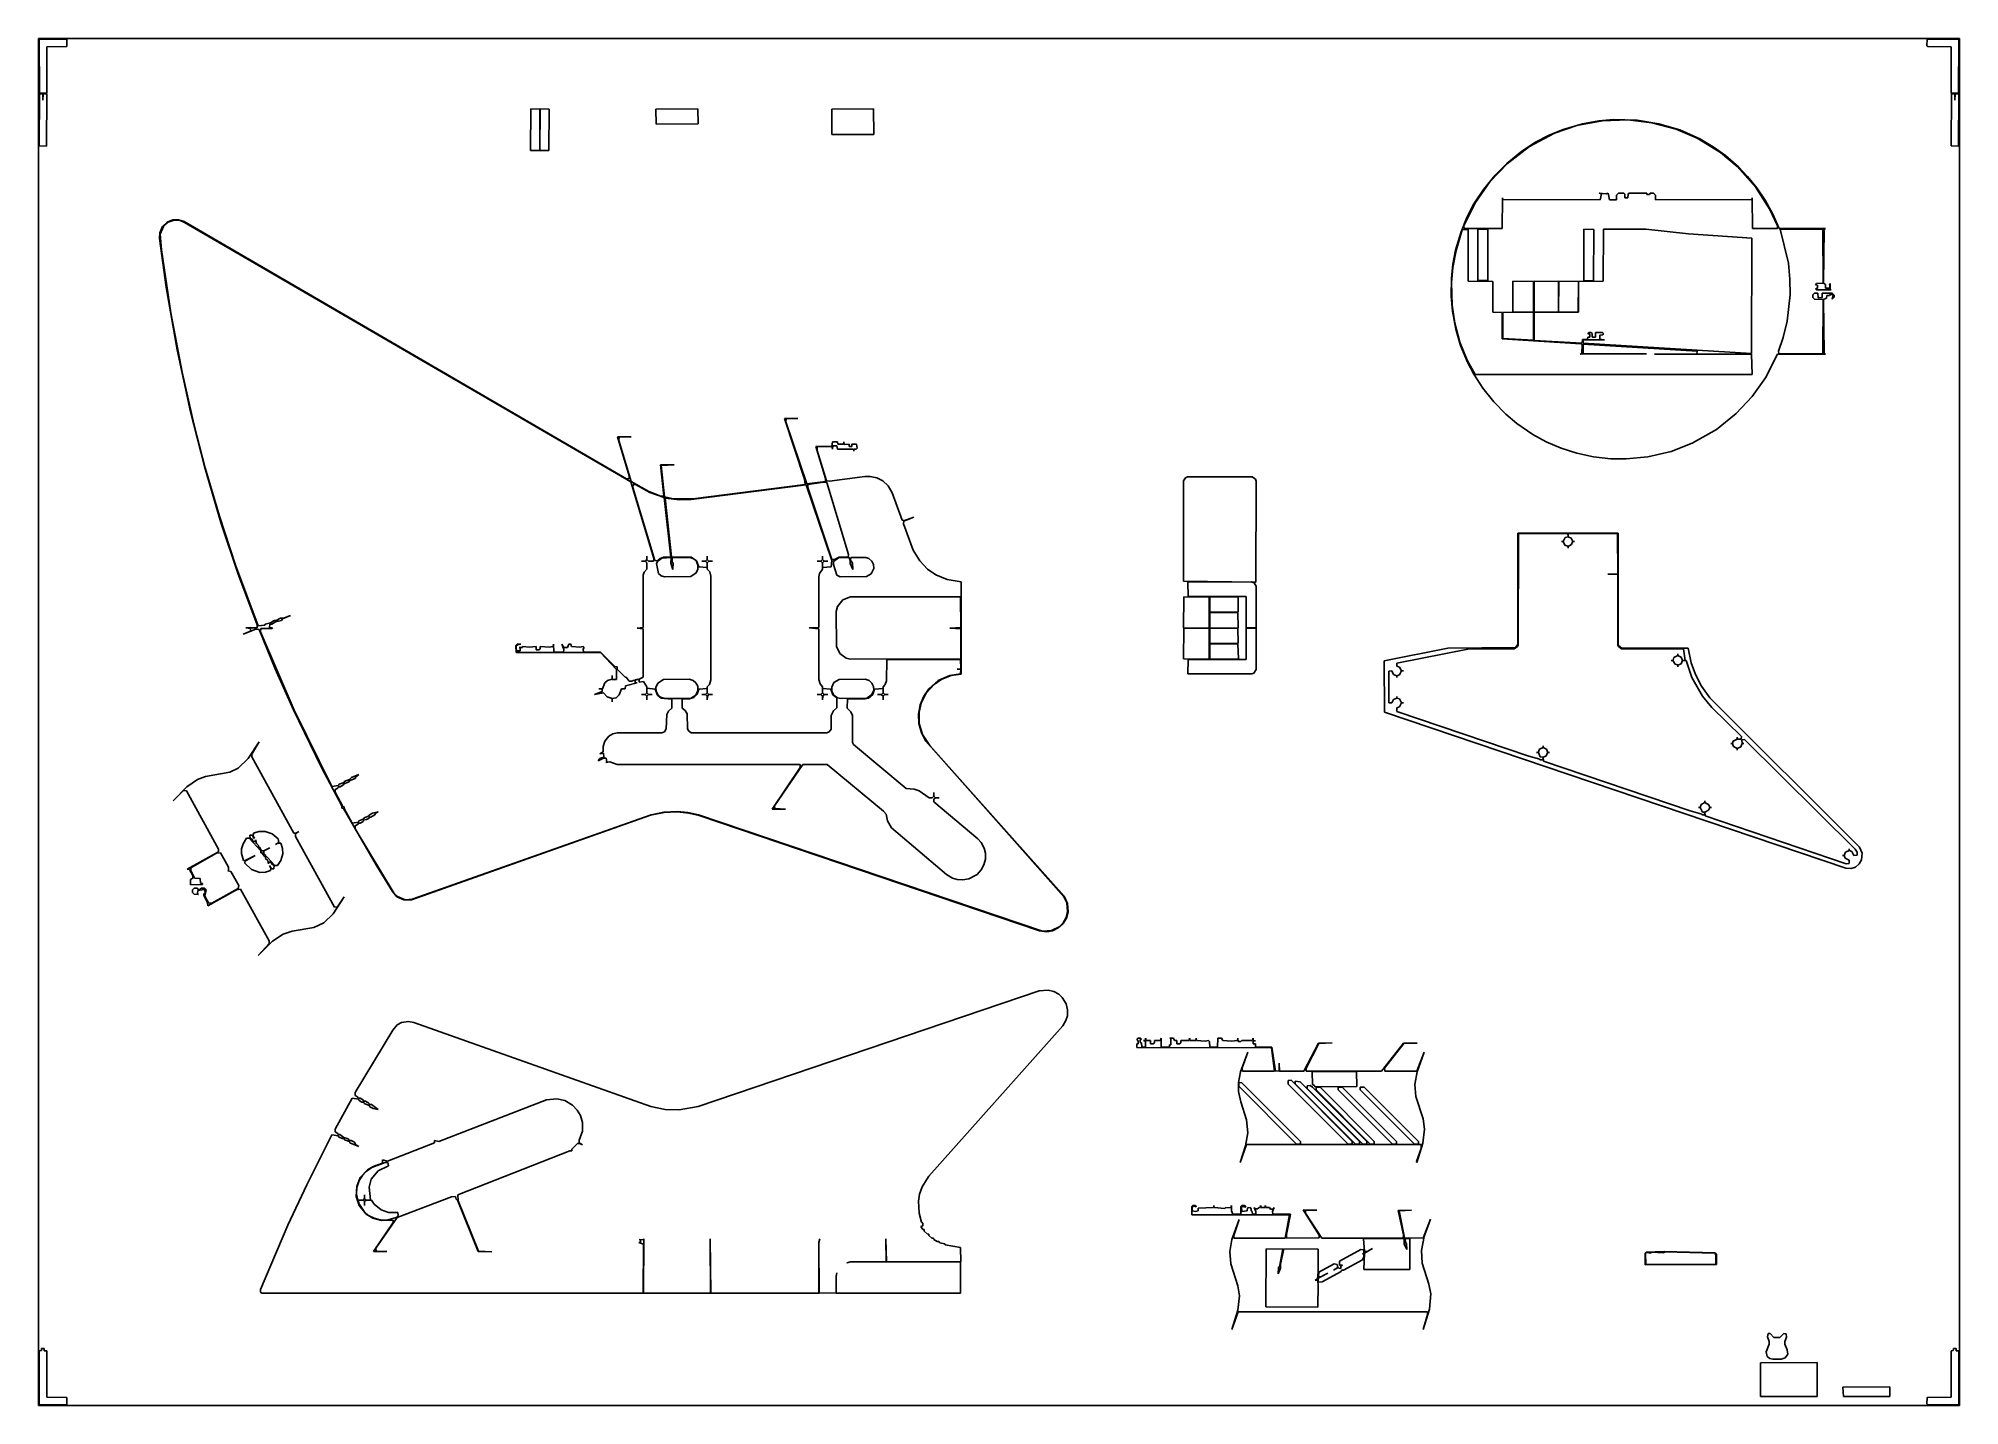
# Model space of a CAD drawing. Extents: x -313 to 313, y -223 to 223.
import ezdxf

# ---------------------------------------------------------------- set-up
doc = ezdxf.new("R2010")
doc.units = 0

msp = doc.modelspace()

# ---------------------------------------------------------------- linework, layer by layer
at = {"layer": 'BODY_OUTLINE'}
for p, q in [((312.89, 222.74), (-312.96, 222.67)), ((-312.96, 222.67), (-312.89, -222.74)), ((312.96, -222.67), (312.89, 222.74)), ((-312.89, -222.74), (312.96, -222.67))]:
    msp.add_line(p, q, dxfattribs=at)
at = {"layer": 'BRIDGE_ROUTE'}
for p, q in [((196.88, 143.64), (196.95, 160.56)), ((196.95, 160.56), (210.75, 160.56)), ((210.75, 160.56), (224.68, 159.06)), ((224.68, 159.06), (245.27, 157.7)), ((245.27, 157.7), (245.2, 120.05)), ((188.8, 143.57), (196.88, 143.64)), ((188.8, 133.51), (188.8, 143.57)), ((174.32, 133.44), (188.8, 133.51)), ((174.39, 124.33), (174.32, 133.44)), ((191.85, 125.35), (191.79, 124.67)), ((192.19, 126.92), (191.85, 126.44)), ((191.85, 126.44), (192.47, 126.37)), ((192.47, 125.42), (191.85, 125.35)), ((192.87, 126.92), (192.19, 126.92)), ((192.47, 126.37), (192.47, 125.42)), ((193.21, 126.58), (192.87, 126.92)), ((193.28, 125.35), (193.21, 126.58)), ((194.3, 125.35), (193.28, 125.35)), ((194.37, 126.92), (194.3, 125.35)), ((196.61, 126.92), (194.37, 126.92)), ((195.73, 126.1), (196.68, 126.17)), ((195.73, 124.74), (195.73, 126.1)), ((196.95, 126.58), (196.61, 126.92)), ((196.68, 126.17), (196.95, 126.58)), ((190.02, 123.45), (174.39, 124.33)), ((190.16, 124.67), (190.02, 123.45)), ((191.79, 124.67), (190.16, 124.67)), ((190.29, 123.45), (190.36, 124.54)), ((245.2, 120.05), (190.29, 123.45)), ((190.36, 124.54), (197.29, 124.54)), ((197.29, 124.54), (195.73, 124.74)), ((-147.41, -123.11), (-182.54, -136.64)), ((-144.08, -122.77), (-147.41, -123.11)), ((-141.43, -123.38), (-144.08, -122.77)), ((-138.98, -124.81), (-141.43, -123.38)), ((-137.42, -126.44), (-138.98, -124.81)), ((-136.4, -128.21), (-137.42, -126.44)), ((-135.72, -130.52), (-136.4, -128.21)), ((-135.72, -133.37), (-135.72, -130.52)), ((-183.97, -137.18), (-199.19, -143.09)), ((-183.9, -136.36), (-183.97, -137.18)), ((-182.54, -136.64), (-183.9, -136.36)), ((-139.12, -139.22), (-137.35, -137.32)), ((-137.35, -137.32), (-136.53, -137.32)), ((-136.74, -136.3), (-135.72, -133.37)), ((-136.74, -137.18), (-136.74, -136.3)), ((-135.72, -137.79), (-136.74, -137.18)), ((-136.53, -137.32), (-135.72, -137.79)), ((-200.83, -143.7), (-203.95, -144.86)), ((-199.19, -143.09), (-200.83, -142.68)), ((-200.83, -142.68), (-200.83, -143.7)), ((-176.36, -154.03), (-139.86, -139.76)), ((-139.86, -139.76), (-139.12, -139.76)), ((-139.12, -139.76), (-139.12, -139.22)), ((-208.1, -148.46), (-209.25, -151.32)), ((-205.72, -145.88), (-208.1, -148.46)), ((-203.95, -144.86), (-205.72, -145.88)), ((-209.25, -151.32), (-209.39, -154.58)), ((-209.39, -154.58), (-208.44, -157.57)), ((-196.07, -161.51), (-178.4, -154.71)), ((-178.4, -154.71), (-177.11, -154.58)), ((-177.11, -154.58), (-176.83, -155.53)), ((-176.83, -155.53), (-176.29, -156)), ((-176.16, -156.07), (-176.36, -154.03)), ((-176.29, -156), (-169.7, -172.52)), ((-169.56, -172.38), (-176.16, -156.07)), ((-208.44, -157.57), (-206.19, -160.35)), ((-206.19, -160.35), (-204.02, -161.71)), ((-204.02, -161.71), (-201.17, -162.46)), ((-203, -171.5), (-196.07, -161.51)), ((-201.17, -162.46), (-197.43, -162.33)), ((-197.43, -162.33), (-197.43, -163.14)), ((-197.43, -163.14), (-203.82, -172.52)), ((-203.82, -172.52), (-199.4, -172.52)), ((-202.93, -172.38), (-203, -171.5)), ((-199.4, -172.52), (-202.93, -172.38)), ((-169.7, -172.52), (-165.28, -172.66)), ((-165.28, -172.66), (-169.56, -172.38))]:
    msp.add_line(p, q, dxfattribs=at)
at = {"layer": 'CONTROL_CAVITY'}
for p, q in [((190.09, 194.95), (183.83, 193.11)), ((195.39, 195.9), (190.09, 194.95)), ((200.21, 196.31), (195.39, 195.9)), ((207.89, 196.1), (200.21, 196.31)), ((215.03, 194.95), (207.89, 196.1)), ((221.83, 192.91), (215.03, 194.95)), ((174.8, 188.9), (170.38, 186.04)), ((179.21, 191.21), (174.8, 188.9)), ((183.83, 193.11), (179.21, 191.21)), ((228.35, 189.99), (221.83, 192.91)), ((232.63, 187.47), (228.35, 189.99)), ((165.42, 182.03), (161.61, 178.23)), ((170.38, 186.04), (165.42, 182.03)), ((236.71, 184.55), (232.63, 187.47)), ((240.99, 180.81), (236.71, 184.55)), ((161.61, 178.23), (157.81, 173.54)), ((243.91, 177.75), (240.99, 180.81)), ((246.9, 174.08), (243.91, 177.75)), ((157.81, 173.54), (154.75, 168.85)), ((249.62, 170.07), (246.9, 174.08)), ((252.14, 165.52), (249.62, 170.07)), ((152.44, 164.36), (150.53, 159.74)), ((154.75, 168.85), (152.44, 164.36)), ((254.17, 160.76), (252.14, 165.52)), ((150.53, 159.74), (148.77, 153.76)), ((269.33, 160.76), (254.17, 160.76)), ((257.17, 149.48), (254.51, 160.56)), ((254.51, 160.56), (268.45, 160.56)), ((268.45, 160.56), (268.51, 142.96)), ((268.65, 142.96), (268.79, 160.56)), ((268.79, 160.56), (269.33, 160.76)), ((148.77, 153.76), (147.88, 149.14)), ((147.41, 144.59), (147.34, 138.81)), ((147.88, 149.14), (147.41, 144.59)), ((257.71, 144.32), (257.17, 149.48)), ((257.78, 139.22), (257.71, 144.32)), ((147.34, 138.81), (147.75, 133.92)), ((256.83, 130.59), (257.78, 139.22)), ((265.73, 139.76), (265.12, 139.15)), ((265.12, 139.15), (265.12, 138.33)), ((265.12, 138.33), (265.66, 137.79)), ((265.66, 137.79), (268.51, 137.66)), ((266.75, 139.76), (265.73, 139.76)), ((266.34, 142.89), (266.07, 142.41)), ((266.07, 142.41), (266.68, 142.34)), ((266.68, 141.39), (266.07, 141.12)), ((266.07, 141.12), (266.34, 140.85)), ((268.51, 142.96), (266.34, 142.89)), ((266.34, 140.85), (271.1, 140.85)), ((266.68, 142.34), (266.68, 141.39)), ((266.88, 138.2), (266.75, 139.76)), ((268.24, 138.27), (266.88, 138.2)), ((271.44, 139.76), (268.24, 139.76)), ((268.24, 139.76), (268.24, 138.27)), ((269.26, 142.55), (268.65, 142.96)), ((268.65, 137.66), (269.6, 138.06)), ((269.33, 141.33), (269.26, 142.55)), ((270.69, 141.39), (269.33, 141.33)), ((269.6, 138.06), (269.67, 139.01)), ((269.67, 139.01), (270.55, 139.01)), ((270.83, 142.89), (270.42, 142.55)), ((270.42, 142.55), (270.69, 142.34)), ((270.55, 139.01), (270.76, 139.35)), ((270.69, 142.34), (270.69, 141.39)), ((270.76, 139.35), (271.78, 139.15)), ((270.83, 141.05), (270.83, 142.89)), ((271.1, 140.85), (270.83, 141.05)), ((272.12, 139.08), (271.44, 139.76)), ((271.78, 139.15), (271.5, 137.79)), ((271.5, 137.79), (272.12, 138.4)), ((272.12, 138.4), (272.12, 139.08)), ((147.75, 133.92), (148.83, 128)), ((268.51, 137.66), (268.45, 120.05)), ((268.79, 120.05), (268.65, 137.66)), ((148.83, 128), (150.4, 122.7)), ((253.97, 120.87), (255.53, 125.29)), ((255.53, 125.29), (256.83, 130.59)), ((150.4, 122.7), (152.64, 117.27)), ((249.69, 112.17), (253.63, 119.85)), ((253.63, 119.85), (269.33, 119.85)), ((254.04, 119.99), (253.97, 120.87)), ((268.45, 120.05), (254.04, 119.99)), ((269.33, 119.85), (268.79, 120.05)), ((152.64, 117.27), (154.68, 113.39)), ((154.68, 113.39), (157.67, 108.77)), ((157.67, 108.77), (161.2, 104.29)), ((245.34, 106.05), (249.69, 112.17)), ((161.2, 104.29), (165.15, 100.28)), ((165.15, 100.28), (168.68, 97.29)), ((233.72, 95.32), (240.17, 100.48)), ((240.17, 100.48), (245.34, 106.05)), ((168.68, 97.29), (173.91, 93.68)), ((225.83, 90.83), (233.72, 95.32)), ((173.91, 93.68), (178.26, 91.31)), ((178.26, 91.31), (183.16, 89.2)), ((183.16, 89.2), (188.25, 87.57)), ((211.43, 86.41), (218.97, 88.18)), ((218.97, 88.18), (225.83, 90.83)), ((188.25, 87.57), (193.69, 86.41)), ((193.69, 86.41), (199.33, 85.8)), ((199.33, 85.8), (204.29, 85.73)), ((204.29, 85.73), (211.43, 86.41)), ((201.71, 61.54), (169.02, 61.54)), ((169.02, 61.54), (169.02, 25.25)), ((169.16, 25.18), (169.22, 61.4)), ((169.22, 61.4), (185.33, 61.4)), ((183.77, 58.82), (183.22, 58.82)), ((183.22, 58.82), (183.77, 58.82)), ((184.51, 60.11), (183.77, 58.82)), ((183.77, 58.82), (184.31, 57.67)), ((184.31, 57.67), (185.33, 57.26)), ((185.4, 60.38), (184.51, 60.11)), ((185.33, 61.4), (185.4, 60.38)), ((185.33, 57.26), (185.4, 56.65)), ((185.4, 60.38), (185.47, 61.4)), ((186.42, 59.91), (185.4, 60.38)), ((185.4, 57.19), (186.55, 57.8)), ((185.4, 56.65), (185.4, 57.19)), ((185.47, 61.4), (201.5, 61.4)), ((186.96, 58.82), (186.42, 59.91)), ((186.55, 57.8), (186.89, 58.75)), ((186.89, 58.75), (187.5, 58.82)), ((187.5, 58.82), (186.96, 58.82)), ((201.5, 61.4), (201.57, 48.29)), ((201.71, 25.25), (201.71, 61.54)), ((201.57, 48.29), (198.38, 48.22)), ((198.38, 48.22), (201.57, 48.15)), ((201.57, 48.15), (201.57, 25.18)), ((169.02, 25.25), (168.27, 24.23)), ((168.88, 24.57), (169.16, 25.18)), ((201.57, 25.18), (201.84, 24.57)), ((201.91, 24.77), (201.71, 25.25)), ((146.18, 24.02), (125.52, 19.95)), ((125.52, 19.95), (125.59, 3.23)), ((129.6, 19.2), (153.25, 23.89)), ((129.6, 18.18), (129.6, 19.2)), ((168.27, 24.23), (146.18, 24.02)), ((153.25, 23.89), (167.86, 23.89)), ((167.86, 23.89), (168.88, 24.57)), ((201.84, 24.57), (202.86, 23.89)), ((202.93, 24.02), (201.91, 24.77)), ((202.86, 23.89), (223.05, 23.89)), ((224.54, 24.02), (202.93, 24.02)), ((219.65, 20.15), (219.04, 20.08)), ((219.04, 20.08), (219.58, 20.08)), ((219.58, 20.08), (220.26, 18.86)), ((219.85, 20.97), (219.65, 20.15)), ((221.15, 21.71), (219.85, 20.97)), ((220.26, 18.86), (221.08, 18.59)), ((221.15, 21.71), (221.15, 22.26)), ((221.15, 22.26), (221.15, 21.71)), ((222.3, 21.17), (221.15, 21.71)), ((221.15, 18.52), (222.23, 19)), ((222.23, 19), (222.71, 20.08)), ((222.71, 20.08), (222.3, 21.17)), ((223.59, 20.08), (222.71, 20.08)), ((222.71, 20.08), (223.86, 20.01)), ((223.05, 23.89), (223.59, 20.08)), ((223.86, 20.01), (225.7, 14.51)), ((225.56, 19.27), (224.54, 24.02)), ((226.92, 15.46), (225.56, 19.27)), ((127.02, 16.55), (128.04, 16.62)), ((127.02, 6.29), (127.02, 16.55)), ((128.04, 16.62), (128.51, 15.53)), ((128.51, 15.53), (129.6, 15.05)), ((130.49, 17.91), (129.6, 18.18)), ((129.6, 15.05), (130.49, 15.33)), ((129.6, 15.05), (129.6, 14.51)), ((129.6, 14.51), (129.6, 15.05)), ((131.17, 16.62), (130.49, 17.91)), ((130.49, 15.33), (131.17, 16.62)), ((131.17, 16.62), (131.78, 16.62)), ((131.78, 16.62), (131.17, 16.62)), ((221.08, 18.59), (221.15, 17.98)), ((221.15, 17.98), (221.15, 18.52)), ((225.7, 14.51), (229.17, 8.46)), ((228.83, 11.72), (226.92, 15.46)), ((128.04, 6.22), (127.02, 6.29)), ((128.51, 7.31), (128.04, 6.22)), ((129.6, 7.78), (128.51, 7.31)), ((129.6, 7.78), (129.6, 8.33)), ((129.6, 8.33), (129.6, 7.78)), ((130.49, 7.51), (129.6, 7.78)), ((131.17, 6.22), (130.49, 7.51)), ((231.54, 7.85), (228.83, 11.72)), ((229.17, 8.46), (232.29, 4.72)), ((280.34, -40.74), (231.54, 7.85)), ((125.59, 3.23), (275.85, -47.67)), ((129.6, 4.66), (130.49, 4.93)), ((129.67, 3.43), (129.6, 4.66)), ((172.62, -11.11), (129.67, 3.43)), ((130.49, 4.93), (131.17, 6.22)), ((131.17, 6.22), (131.78, 6.22)), ((131.78, 6.22), (131.17, 6.22)), ((232.29, 4.72), (241.87, -4.72)), ((239.22, -6.22), (238.95, -7.03)), ((240.45, -5.54), (239.22, -6.22)), ((240.51, -4.93), (240.45, -5.54)), ((240.58, -5.54), (240.51, -4.93)), ((241.81, -5.61), (240.58, -5.54)), ((241.87, -4.72), (241.81, -5.61)), ((242.01, -5.81), (242.89, -5.74)), ((242.08, -6.97), (242.01, -5.81)), ((242.89, -5.74), (278.91, -41.42)), ((176.16, -12.06), (172.62, -11.11)), ((175.68, -9.89), (175.07, -9.89)), ((175.07, -9.89), (175.75, -9.96)), ((176.09, -8.87), (175.68, -9.89)), ((175.75, -9.96), (176.36, -11.38)), ((177.24, -8.33), (176.09, -8.87)), ((176.22, -12.33), (176.16, -12.06)), ((177.17, -12.33), (176.22, -12.33)), ((176.36, -11.38), (177.24, -11.45)), ((177.24, -11.45), (177.17, -12.33)), ((177.24, -8.33), (177.24, -7.78)), ((177.24, -7.78), (177.24, -8.33)), ((178.4, -8.87), (177.24, -8.33)), ((177.24, -11.45), (178.13, -11.18)), ((177.45, -12.74), (177.24, -11.45)), ((178.13, -11.18), (178.81, -9.89)), ((178.81, -9.89), (178.4, -8.87)), ((178.81, -9.89), (179.35, -9.89)), ((179.35, -9.89), (178.81, -9.89)), ((238.95, -7.03), (238.41, -7.03)), ((238.41, -7.03), (239.02, -7.1)), ((239.02, -7.1), (239.29, -7.99)), ((239.29, -7.99), (240.51, -8.67)), ((240.51, -8.67), (241.74, -8.05)), ((240.51, -8.67), (240.51, -9.21)), ((240.51, -9.21), (240.51, -8.67)), ((241.74, -8.05), (242.15, -7.03)), ((242.69, -7.03), (242.08, -6.97)), ((242.15, -7.03), (242.69, -7.03)), ((225.22, -28.99), (177.45, -12.74)), ((229.03, -30), (225.22, -28.99)), ((228.42, -27.83), (227.87, -27.83)), ((227.87, -27.83), (228.49, -27.9)), ((228.76, -26.88), (228.42, -27.83)), ((228.49, -27.9), (229.17, -29.33)), ((229.98, -26.27), (228.76, -26.88)), ((229.1, -30.28), (229.03, -30)), ((229.91, -30.28), (229.1, -30.28)), ((229.17, -29.33), (229.98, -29.39)), ((229.98, -29.39), (229.91, -30.28)), ((229.98, -26.27), (229.98, -25.66)), ((229.98, -25.66), (229.98, -26.27)), ((231.27, -26.95), (229.98, -26.27)), ((229.98, -29.39), (231.2, -28.78)), ((230.05, -30.62), (229.98, -29.39)), ((276.06, -46.18), (230.05, -30.62)), ((231.2, -28.78), (231.54, -27.83)), ((231.54, -27.83), (231.27, -26.95)), ((231.54, -27.83), (232.16, -27.83)), ((232.16, -27.83), (231.54, -27.83)), ((275.38, -43.46), (274.77, -43.46)), ((274.77, -43.46), (275.38, -43.46)), ((275.79, -42.44), (275.38, -43.46)), ((275.38, -43.46), (275.65, -44.34)), ((276.94, -41.9), (275.79, -42.44)), ((276.94, -41.9), (276.94, -41.35)), ((276.94, -41.35), (276.94, -41.9)), ((277.89, -42.24), (276.94, -41.9)), ((278.5, -43.46), (277.89, -42.24)), ((279.59, -43.39), (278.5, -43.46)), ((278.91, -41.42), (279.59, -42.44)), ((279.59, -42.44), (279.59, -43.39)), ((281.22, -42.78), (280.34, -40.74)), ((281.02, -44.96), (281.22, -42.78)), ((275.65, -44.34), (276.94, -45.02)), ((275.85, -47.67), (277.69, -47.74)), ((276.94, -46.11), (276.06, -46.18)), ((276.94, -45.02), (276.94, -46.11)), ((277.69, -47.74), (279.05, -47.27)), ((279.05, -47.27), (280.27, -46.25)), ((280.27, -46.25), (281.02, -44.96))]:
    msp.add_line(p, q, dxfattribs=at)
at = {"layer": 'JACK_ROUTE'}
for p, q in [((60.15, 78.6), (60.76, 79.55)), ((60.15, 45.84), (60.15, 78.6)), ((60.76, 79.55), (61.44, 79.89)), ((61.44, 79.89), (82.5, 79.89)), ((82.5, 79.89), (83.52, 79.14)), ((83.52, 79.14), (83.8, 78.46)), ((83.8, 78.46), (83.73, 45.57)), ((83.73, 45.57), (60.15, 45.84)), ((-53.01, 36.05), (-52.6, 37.68)), ((-52.6, 37.68), (-50.9, 39.79)), ((-50.9, 39.79), (-48.39, 40.74)), ((-48.39, 40.74), (-12.5, 40.74)), ((-12.5, 40.74), (-12.44, 30.75)), ((-52.94, 24.64), (-53.01, 36.05)), ((-12.44, 30.75), (-15.97, 30.55)), ((-15.97, 30.55), (-12.44, 30.41)), ((-12.44, 30.41), (-12.44, 20.56)), ((-51.85, 22.33), (-52.94, 24.64)), ((-49.82, 20.83), (-51.85, 22.33)), ((-48.52, 20.49), (-49.82, 20.83)), ((-12.44, 20.56), (-48.52, 20.49))]:
    msp.add_line(p, q, dxfattribs=at)
at = {"layer": 'NECK_POCKET'}
for p, q in [((-100.31, 72.48), (-62.8, 77.24)), ((-62.8, 77.24), (-54.5, 52.57)), ((-106.7, 53.79), (-108.81, 72.89)), ((-108.81, 72.89), (-103.98, 72.41)), ((-103.98, 72.41), (-100.31, 72.48)), ((-100.24, 53.66), (-106.7, 53.79)), ((-98.54, 52.5), (-100.24, 53.66)), ((-97.8, 50.53), (-98.54, 52.5)), ((-95.08, 50.39), (-97.8, 50.53)), ((-95.62, 52.36), (-96.78, 52.36)), ((-96.78, 52.36), (-95.62, 52.36)), ((-95.08, 52.91), (-95.62, 52.36)), ((-95.62, 52.36), (-95.08, 51.82)), ((-95.08, 52.91), (-95.08, 54.06)), ((-95.08, 54.06), (-95.08, 52.91)), ((-94.53, 52.36), (-95.08, 52.91)), ((-95.08, 51.82), (-94.53, 52.36)), ((-95.08, 49.85), (-95.08, 51.82)), ((-95.08, 51.82), (-95.08, 50.39)), ((-94.53, 52.36), (-93.31, 52.36)), ((-93.31, 52.36), (-94.53, 52.36)), ((-58.04, 52.36), (-59.26, 52.36)), ((-59.26, 52.36), (-58.04, 52.36)), ((-57.5, 52.91), (-58.04, 52.36)), ((-58.04, 52.36), (-57.5, 51.82)), ((-57.5, 52.91), (-57.5, 54.06)), ((-57.5, 54.06), (-57.5, 52.91)), ((-56.95, 52.36), (-57.5, 52.91)), ((-57.5, 51.82), (-56.95, 52.36)), ((-57.5, 50.39), (-57.5, 51.82)), ((-57.5, 51.82), (-57.5, 49.85)), ((-54.64, 50.6), (-57.5, 50.39)), ((-56.95, 52.36), (-55.73, 52.36)), ((-55.73, 52.36), (-56.95, 52.36)), ((-54.5, 52.57), (-54.64, 50.6)), ((-94.26, 48.9), (-95.08, 49.85)), ((-93.85, 47.54), (-94.26, 48.9)), ((-93.85, 13.76), (-93.85, 47.54)), ((-58.51, 48.42), (-58.72, 47.33)), ((-58.72, 47.33), (-58.72, 30.75)), ((-57.5, 49.85), (-58.51, 48.42)), ((-58.72, 30.75), (-61.84, 30.68)), ((-61.84, 30.68), (-58.72, 30.41)), ((-58.72, 30.41), (-58.72, 13.83)), ((-94.33, 12.27), (-93.85, 13.76)), ((-58.72, 13.83), (-58.31, 12.4)), ((-103.23, 7.44), (-100.85, 7.51)), ((-103.23, 4.52), (-103.23, 7.44)), ((-100.85, 7.51), (-99.43, 7.99)), ((-99.43, 7.99), (-98.34, 9.07)), ((-98.34, 9.07), (-97.8, 10.7)), ((-97.8, 10.7), (-95.08, 10.91)), ((-95.62, 8.94), (-96.78, 8.94)), ((-96.78, 8.94), (-95.62, 8.94)), ((-95.08, 9.48), (-95.62, 8.94)), ((-95.62, 8.94), (-95.08, 8.39)), ((-95.08, 11.45), (-94.33, 12.27)), ((-95.08, 9.48), (-95.08, 11.45)), ((-95.08, 10.91), (-95.08, 9.48)), ((-94.53, 8.94), (-95.08, 9.48)), ((-95.08, 7.17), (-95.01, 8.46)), ((-95.08, 8.39), (-95.08, 7.17)), ((-95.01, 8.46), (-94.53, 8.94)), ((-94.53, 8.94), (-93.31, 8.94)), ((-93.31, 8.94), (-94.53, 8.94)), ((-58.04, 8.94), (-59.26, 8.94)), ((-59.26, 8.94), (-58.04, 8.94)), ((-58.31, 12.4), (-57.5, 11.45)), ((-57.5, 9.48), (-58.04, 8.94)), ((-58.04, 8.94), (-57.5, 8.39)), ((-57.5, 11.45), (-57.5, 9.48)), ((-57.5, 9.48), (-57.5, 10.91)), ((-57.5, 10.91), (-54.78, 10.7)), ((-56.95, 8.94), (-57.5, 9.48)), ((-57.5, 7.17), (-57.43, 8.46)), ((-57.5, 8.39), (-57.5, 7.17)), ((-57.43, 8.46), (-56.95, 8.94)), ((-56.95, 8.94), (-55.73, 8.94)), ((-55.73, 8.94), (-56.95, 8.94)), ((-54.78, 10.7), (-54.1, 8.87)), ((-54.1, 8.87), (-52.87, 7.85)), ((-52.87, 7.85), (-52.87, 4.59)), ((-102.21, 3.7), (-103.23, 4.52)), ((-101.6, 2.62), (-102.21, 3.7)), ((-101.47, -2.07), (-101.6, 2.62)), ((-54.64, 2.14), (-54.71, -2.34)), ((-53.96, 3.64), (-54.64, 2.14)), ((-52.87, 4.59), (-53.96, 3.64)), ((-101.13, -2.89), (-101.47, -2.07)), ((-100.31, -3.5), (-101.13, -2.89)), ((-56.07, -3.57), (-100.31, -3.5)), ((-55.32, -3.23), (-56.07, -3.57)), ((-54.71, -2.34), (-55.32, -3.23)), ((-244.66, -11.86), (-247.92, -15.05)), ((-241.06, -6.42), (-244.66, -11.86)), ((-243.44, -10.43), (-241.06, -6.42)), ((-243.44, -11.38), (-243.44, -10.43)), ((-229.78, -36.19), (-243.44, -11.38)), ((-261.17, -18.72), (-264.64, -21.1)), ((-258.52, -17.77), (-261.17, -18.72)), ((-250.64, -16.34), (-258.52, -17.77)), ((-247.92, -15.05), (-250.64, -16.34)), ((-264.64, -21.1), (-269.06, -25.66)), ((-269.06, -25.66), (-265.66, -22.33)), ((-265.66, -22.33), (-264.71, -22.39)), ((-264.71, -22.39), (-254.24, -41.42)), ((-228.96, -36.19), (-229.78, -36.19)), ((-229.23, -36.33), (-228.08, -35.71)), ((-229.23, -37.28), (-229.23, -36.33)), ((-216.46, -60.32), (-229.23, -37.28)), ((-228.08, -35.71), (-228.96, -36.19)), ((-254.31, -42.31), (-264.5, -47.95)), ((-263.28, -47.47), (-254.92, -42.78)), ((-254.92, -42.78), (-253.63, -42.58)), ((-254.24, -41.42), (-254.31, -42.31)), ((-253.63, -42.58), (-250.98, -47.33)), ((-264.5, -47.95), (-263.69, -48.08)), ((-263.69, -48.08), (-262.6, -50.05)), ((-263.28, -48.35), (-263.28, -47.47)), ((-262.06, -50.94), (-263.28, -48.35)), ((-262.6, -50.05), (-262.6, -50.94)), ((-250.98, -48.29), (-251.25, -48.49)), ((-251.25, -48.49), (-250.23, -48.69)), ((-250.98, -47.33), (-250.98, -48.29)), ((-250.23, -48.69), (-247.72, -53.32)), ((-262.6, -50.94), (-263.42, -51.28)), ((-263.42, -51.28), (-263.42, -53.04)), ((-263.42, -53.04), (-259.54, -52.98)), ((-262.19, -54.13), (-262.81, -54.74)), ((-262.81, -54.74), (-262.81, -55.56)), ((-262.81, -55.56), (-262.26, -56.1)), ((-262.26, -56.1), (-260.83, -56.17)), ((-261.17, -54.13), (-262.19, -54.13)), ((-260.22, -51), (-262.06, -50.94)), ((-261.04, -54.54), (-261.17, -54.13)), ((-261.11, -55.97), (-261.04, -54.88)), ((-260.83, -56.17), (-261.11, -55.97)), ((-260.22, -54.54), (-261.04, -54.54)), ((-261.04, -54.88), (-258.8, -54.54)), ((-260.16, -52.5), (-260.22, -51)), ((-259.95, -54.13), (-260.22, -54.54)), ((-259.54, -52.57), (-260.16, -52.5)), ((-258.93, -54.13), (-259.95, -54.13)), ((-259.54, -52.98), (-259.54, -52.57)), ((-258.59, -55.56), (-259.07, -56.03)), ((-259.07, -56.03), (-259.07, -56.51)), ((-258.32, -54.74), (-258.93, -54.13)), ((-258.8, -54.54), (-258.59, -55.56)), ((-258.73, -56.78), (-258.32, -54.74)), ((-257.78, -59.91), (-248.47, -54.74)), ((-247.85, -54.27), (-256.49, -59.02)), ((-248.47, -54.74), (-247.11, -54.47)), ((-247.72, -53.32), (-247.85, -54.27)), ((-247.11, -54.47), (-237.8, -71.33)), ((-259.07, -56.51), (-257.84, -58.89)), ((-257.5, -58.96), (-258.73, -56.78)), ((-257.84, -58.89), (-257.78, -59.91)), ((-256.49, -59.02), (-257.5, -58.96)), ((-219.99, -65.48), (-216.93, -62.49)), ((-216.93, -62.49), (-213.33, -56.92)), ((-215.5, -60.18), (-216.46, -60.32)), ((-213.33, -56.92), (-215.5, -60.18)), ((-233.17, -69.08), (-230.32, -68.13)), ((-230.32, -68.13), (-223.25, -66.98)), ((-223.25, -66.98), (-219.99, -65.48)), ((-241.33, -76.08), (-236.71, -71.46)), ((-237.8, -72.21), (-241.33, -76.08)), ((-237.8, -71.33), (-237.8, -72.21)), ((-236.71, -71.46), (-233.17, -69.08))]:
    msp.add_line(p, q, dxfattribs=at)
at = {"layer": 'PICKGUARD'}
for p, q in [((-271.03, 162.87), (-272.52, 161.44)), ((-272.25, 161.51), (-270.69, 162.87)), ((-269.19, 163.62), (-271.03, 162.87)), ((-270.69, 162.87), (-268.72, 163.55)), ((-267.36, 163.68), (-269.19, 163.62)), ((-268.72, 163.55), (-267.02, 163.48)), ((-265.46, 163.07), (-267.36, 163.68)), ((-267.02, 163.48), (-265.32, 162.8)), ((-121.38, 79.28), (-265.46, 163.07)), ((-265.32, 162.8), (-119.95, 78.26)), ((-273.41, 159.4), (-273.48, 157.57)), ((-273.48, 157.57), (-271.3, 141.67)), ((-272.52, 161.44), (-273.41, 159.4)), ((-273.34, 158.93), (-272.25, 161.51)), ((-272.86, 153.83), (-273.34, 158.93)), ((-269.81, 133.31), (-272.86, 153.83)), ((-271.3, 141.67), (-267.77, 121.28)), ((-266.14, 113.94), (-269.81, 133.31)), ((-267.77, 121.28), (-263.42, 101.02)), ((-262.33, 97.15), (-266.14, 113.94)), ((-263.42, 101.02), (-258.86, 83.22)), ((-258.59, 82.81), (-262.33, 97.15)), ((-65.51, 98.92), (-69.93, 98.92)), ((-69.93, 98.92), (-63.34, 79.14)), ((-69.46, 97.83), (-69.39, 98.78)), ((-62.66, 77.65), (-69.46, 97.83)), ((-69.39, 98.78), (-65.51, 98.92)), ((-119.88, 92.94), (-124.3, 92.94)), ((-124.3, 92.94), (-120.5, 80.16)), ((-123.83, 91.71), (-123.76, 92.8)), ((-119.82, 78.39), (-123.83, 91.71)), ((-123.76, 92.8), (-119.88, 92.94)), ((-54.44, 89.74), (-59.67, 89.81)), ((-59.67, 89.81), (-56.54, 79.34)), ((-59.26, 89.61), (-54.44, 89.74)), ((-59.19, 88.45), (-59.26, 89.61)), ((-56.2, 78.6), (-59.19, 88.45)), ((-54.3, 91.24), (-54.44, 89.74)), ((-54.44, 89.74), (-54.3, 88.93)), ((-52.67, 91.24), (-54.3, 91.24)), ((-54.3, 88.93), (-54.17, 90.01)), ((-54.17, 90.01), (-52.81, 90.01)), ((-52.81, 90.01), (-52.67, 88.93)), ((-52.53, 90.49), (-52.67, 91.24)), ((-52.67, 88.93), (-47.44, 88.93)), ((-50.7, 90.49), (-52.53, 90.49)), ((-50.5, 91.24), (-50.7, 90.49)), ((-50.43, 90.42), (-50.5, 91.24)), ((-48.86, 90.49), (-50.43, 90.42)), ((-48.8, 89.74), (-48.86, 90.49)), ((-47.98, 89.74), (-48.8, 89.74)), ((-47.91, 90.49), (-47.98, 89.74)), ((-46.42, 90.49), (-47.91, 90.49)), ((-47.44, 88.93), (-47.3, 88.25)), ((-47.3, 88.25), (-47.17, 88.93)), ((-47.17, 88.93), (-46.49, 88.93)), ((-46.49, 88.93), (-46.21, 89.27)), ((-46.21, 89.27), (-46.42, 90.49)), ((-258.86, 83.22), (-253.5, 65)), ((-253.97, 67.04), (-258.59, 82.81)), ((-105.88, 83.83), (-110.3, 83.83)), ((-110.3, 83.83), (-109.21, 73.7)), ((-110.03, 83.63), (-105.88, 83.83)), ((-108.94, 73.36), (-110.03, 83.63)), ((-120.5, 79.34), (-121.38, 79.28)), ((-120.5, 80.16), (-120.5, 79.34)), ((-119.95, 78.26), (-112.48, 53.25)), ((-114.11, 75.13), (-119.82, 78.39)), ((-110.23, 73.64), (-114.11, 75.13)), ((-63.2, 77.44), (-99.7, 72.68)), ((-63.34, 79.14), (-63.2, 77.44)), ((-56.54, 78.39), (-62.66, 77.65)), ((-56.54, 79.34), (-56.54, 78.39)), ((-55.25, 78.46), (-56.2, 78.6)), ((-43.7, 80.02), (-55.25, 78.46)), ((-41.93, 80.02), (-43.7, 80.02)), ((-39.83, 79.55), (-41.93, 80.02)), ((-37.85, 78.53), (-39.83, 79.55)), ((-36.09, 76.9), (-37.85, 78.53)), ((-34.8, 74.72), (-36.09, 76.9)), ((-109.21, 73.7), (-110.23, 73.64)), ((-106.09, 72.75), (-108.94, 73.36)), ((-99.7, 72.68), (-106.09, 72.75)), ((-31.53, 65.75), (-34.8, 74.72)), ((-248.74, 51.14), (-253.97, 67.04)), ((-253.5, 65), (-247.85, 48.15)), ((-30.51, 65.68), (-31.53, 65.75)), ((-31.13, 64.6), (-30.99, 65.55)), ((-27.93, 56.03), (-31.13, 64.6)), ((-30.99, 65.55), (-27.73, 66.7)), ((-27.73, 66.7), (-30.51, 65.68)), ((-241.33, 31.3), (-248.74, 51.14)), ((-115.19, 52.43), (-116.49, 52.36)), ((-116.49, 52.36), (-115.26, 52.36)), ((-115.26, 52.36), (-114.79, 51.82)), ((-114.79, 52.91), (-115.19, 52.43)), ((-114.79, 52.91), (-114.79, 54.06)), ((-114.79, 54.06), (-114.79, 52.91)), ((-114.24, 52.36), (-114.79, 52.91)), ((-114.79, 51.82), (-114.79, 49.78)), ((-112.54, 52.36), (-114.24, 52.36)), ((-112.48, 53.25), (-112.54, 52.36)), ((-25.83, 52.5), (-27.93, 56.03)), ((-23.31, 49.85), (-25.83, 52.5)), ((-247.85, 48.15), (-241.67, 31.64)), ((-115.6, 48.83), (-115.94, 47.81)), ((-115.94, 47.81), (-115.94, 30.75)), ((-114.79, 49.78), (-115.6, 48.83)), ((-20.59, 47.95), (-23.31, 49.85)), ((-16.85, 46.38), (-20.59, 47.95)), ((-12.3, 45.7), (-16.85, 46.38)), ((-12.3, 15.6), (-12.3, 45.7)), ((-241.67, 31.64), (-241.74, 30.68)), ((-239.22, 31.57), (-241.33, 31.3)), ((-239.09, 31.91), (-239.22, 31.57)), ((-237.39, 32.32), (-239.09, 31.91)), ((-237.66, 30.75), (-237.59, 31.84)), ((-237.59, 31.84), (-236.91, 31.84)), ((-236.17, 33.06), (-237.39, 32.32)), ((-236.91, 31.84), (-235.69, 32.59)), ((-235.49, 33.06), (-236.17, 33.06)), ((-235.69, 32.59), (-233.79, 33.06)), ((-234.13, 33.88), (-235.49, 33.06)), ((-232.9, 33.88), (-234.13, 33.88)), ((-233.79, 33.06), (-233.31, 33.74)), ((-233.31, 33.74), (-230.8, 34.69)), ((-230.8, 34.69), (-232.9, 33.88)), ((-246.29, 28.58), (-242.08, 30.28)), ((-243.84, 29.6), (-246.29, 28.58)), ((-241.74, 30.68), (-245.34, 30.68)), ((-245.34, 30.68), (-243.91, 30.48)), ((-243.91, 30.48), (-243.84, 29.6)), ((-242.08, 30.28), (-241.06, 30.14)), ((-241.06, 30.14), (-235.83, 17.3)), ((-240.65, 29.39), (-240.45, 30.48)), ((-229.64, 3.84), (-240.65, 29.39)), ((-240.45, 30.48), (-236.78, 30.48)), ((-236.71, 30.68), (-237.66, 30.75)), ((-236.78, 30.48), (-236.71, 30.68)), ((-156.99, 25.32), (-157.4, 24.91)), ((-157.26, 24.77), (-156.85, 25.18)), ((-155.83, 25.32), (-156.99, 25.32)), ((-156.85, 25.18), (-155.83, 25.32)), ((-145.17, 25.32), (-145.3, 24.57)), ((-145.03, 22.73), (-145.17, 25.32)), ((-141.83, 24.23), (-142.38, 25.32)), ((-142.38, 25.32), (-141.83, 23.62)), ((-140.2, 25.32), (-140.61, 24.23)), ((-139.46, 25.32), (-140.2, 25.32)), ((-139.32, 24.57), (-139.46, 25.32)), ((-115.94, 30.75), (-117.91, 30.55)), ((-117.91, 30.55), (-115.94, 30.41)), ((-115.94, 30.41), (-115.94, 14.58)), ((-157.4, 24.91), (-157.33, 22.6)), ((-157.33, 22.6), (-129.87, 22.6)), ((-157.26, 23.55), (-157.26, 24.77)), ((-156.85, 23.14), (-157.26, 23.55)), ((-156.04, 23.14), (-156.85, 23.14)), ((-155.29, 24.23), (-156.31, 24.23)), ((-156.31, 24.23), (-155.97, 24.02)), ((-155.97, 24.02), (-156.04, 23.14)), ((-155.22, 24.57), (-155.29, 24.23)), ((-152.98, 24.36), (-155.22, 24.57)), ((-150.81, 24.57), (-152.98, 24.36)), ((-150.81, 23.55), (-150.81, 24.57)), ((-149.92, 23.48), (-150.81, 23.55)), ((-149.51, 23.89), (-149.92, 23.48)), ((-146.52, 24.36), (-149.51, 24.57)), ((-149.51, 24.57), (-149.51, 23.89)), ((-145.3, 24.57), (-146.52, 24.36)), ((-141.9, 22.73), (-145.03, 22.73)), ((-141.83, 23.62), (-141.9, 22.73)), ((-140.61, 24.23), (-141.83, 24.23)), ((-136.53, 24.36), (-139.32, 24.57)), ((-135.45, 24.57), (-136.53, 24.36)), ((-135.11, 24.23), (-135.45, 24.57)), ((-135.45, 23.75), (-135.11, 24.23)), ((-135.38, 22.73), (-135.45, 23.75)), ((-129.81, 22.73), (-135.38, 22.73)), ((-129.87, 22.6), (-124.57, 17.16)), ((-125.18, 18.04), (-129.81, 22.73)), ((-36.63, 13.42), (-36.56, 20.35)), ((-36.56, 20.35), (-12.5, 20.35)), ((-12.5, 20.35), (-12.44, 17.36)), ((-235.83, 17.3), (-229.98, 4.18)), ((-128.45, 12.74), (-129.19, 10.84)), ((-127.5, 13.56), (-128.45, 12.74)), ((-126.07, 13.97), (-127.5, 13.56)), ((-126, 13.9), (-126.07, 15.12)), ((-126.07, 15.12), (-126.07, 13.97)), ((-124.57, 13.9), (-126, 13.9)), ((-124.37, 17.98), (-125.18, 18.04)), ((-124.57, 17.16), (-124.57, 13.9)), ((-124.37, 17.23), (-124.37, 17.98)), ((-121.85, 14.65), (-124.37, 17.23)), ((-121.45, 14.65), (-121.85, 14.65)), ((-121.65, 11.79), (-117.84, 12.81)), ((-120.5, 13.29), (-121.45, 14.65)), ((-119.41, 13.29), (-120.5, 13.29)), ((-119.27, 13.56), (-119.41, 13.29)), ((-117.44, 13.9), (-119.27, 13.56)), ((-118.59, 13.69), (-118.12, 13.9)), ((-118.59, 12.88), (-118.59, 13.69)), ((-117.84, 12.81), (-118.59, 12.88)), ((-118.12, 13.9), (-117.23, 13.83)), ((-115.94, 14.58), (-117.44, 13.9)), ((-117.23, 13.83), (-117.23, 13.01)), ((-117.23, 13.01), (-115.87, 13.15)), ((-115.87, 13.15), (-114.79, 11.45)), ((-37.11, 12.2), (-36.63, 13.42)), ((-19.78, 13.49), (-22.83, 10.84)), ((-21.14, 12.27), (-18.62, 13.97)), ((-15.97, 15.19), (-19.78, 13.49)), ((-18.62, 13.97), (-15.63, 15.12)), ((-12.5, 15.67), (-15.97, 15.19)), ((-15.63, 15.12), (-12.3, 15.6)), ((-12.44, 17.36), (-13.66, 17.23)), ((-13.66, 17.23), (-12.44, 17.16)), ((-12.44, 17.16), (-12.5, 15.67)), ((-129.26, 9.96), (-131.78, 9)), ((-131.78, 9), (-128.85, 9.55)), ((-129.19, 10.84), (-130.35, 10.84)), ((-130.35, 10.84), (-129.33, 10.84)), ((-129.33, 10.84), (-129.26, 9.96)), ((-128.85, 9.55), (-127.63, 8.19)), ((-127.63, 8.19), (-126.07, 7.71)), ((-126.07, 7.71), (-124.78, 7.85)), ((-126.07, 7.71), (-126.07, 6.56)), ((-126.07, 6.56), (-126.07, 7.71)), ((-124.78, 7.85), (-123.76, 8.8)), ((-123.76, 8.8), (-122.94, 10.84)), ((-122.94, 10.84), (-121.79, 10.84)), ((-121.79, 10.84), (-121.65, 11.79)), ((-115.26, 8.94), (-116.49, 8.94)), ((-116.49, 8.94), (-115.19, 8.87)), ((-114.79, 9.48), (-115.26, 8.94)), ((-115.19, 8.87), (-114.79, 8.39)), ((-114.79, 11.45), (-114.79, 9.48)), ((-114.79, 9.48), (-114.72, 10.98)), ((-114.24, 8.94), (-114.79, 9.48)), ((-114.79, 8.39), (-114.24, 8.94)), ((-114.79, 8.39), (-114.79, 7.17)), ((-114.79, 7.17), (-114.79, 8.39)), ((-114.72, 10.98), (-112, 10.7)), ((-114.24, 8.94), (-113.02, 8.94)), ((-113.02, 8.94), (-114.24, 8.94)), ((-112, 10.7), (-111.25, 8.73)), ((-111.25, 8.73), (-110.03, 7.78)), ((-110.03, 7.78), (-106.63, 7.44)), ((-106.63, 7.44), (-106.63, 4.52)), ((-49.48, 4.52), (-49.41, 7.51)), ((-49.41, 7.51), (-43.63, 7.51)), ((-43.63, 7.51), (-42.54, 7.78)), ((-42.54, 7.78), (-41.12, 9)), ((-41.12, 9), (-40.57, 10.7)), ((-40.57, 10.7), (-37.79, 10.91)), ((-38.33, 8.94), (-39.55, 8.94)), ((-39.55, 8.94), (-38.26, 8.87)), ((-37.79, 9.48), (-38.33, 8.94)), ((-38.26, 8.87), (-37.79, 8.39)), ((-37.79, 11.45), (-37.11, 12.2)), ((-37.79, 9.48), (-37.79, 11.45)), ((-37.79, 10.91), (-37.79, 9.48)), ((-37.24, 8.94), (-37.79, 9.48)), ((-37.79, 8.39), (-37.24, 8.94)), ((-37.79, 8.39), (-37.79, 7.17)), ((-37.79, 7.17), (-37.79, 8.39)), ((-37.24, 8.94), (-36.09, 8.94)), ((-36.09, 8.94), (-37.24, 8.94)), ((-24.53, 8.39), (-25.69, 5.61)), ((-25.35, 6.15), (-23.72, 9.41)), ((-22.83, 10.84), (-24.53, 8.39)), ((-23.72, 9.41), (-21.14, 12.27)), ((-229.98, 4.18), (-220.74, -14.78)), ((-217.34, -20.97), (-229.64, 3.84)), ((-108.26, 2.48), (-108.4, -2.28)), ((-107.72, 3.57), (-108.26, 2.48)), ((-106.63, 4.52), (-107.72, 3.57)), ((-48.25, 3.36), (-49.48, 4.52)), ((-47.78, 2.14), (-48.25, 3.36)), ((-47.71, -6.63), (-47.78, 2.14)), ((-25.69, 5.61), (-26.23, 2.55)), ((-26.23, 2.55), (-26.1, -0.51)), ((-26.03, 3.23), (-25.35, 6.15)), ((-25.96, -0.44), (-26.03, 3.23)), ((-127.09, -4.66), (-128.45, -6.29)), ((-125.8, -3.91), (-127.09, -4.66)), ((-124.44, -3.57), (-125.8, -3.91)), ((-109.83, -3.57), (-124.44, -3.57)), ((-108.94, -3.16), (-109.83, -3.57)), ((-108.4, -2.28), (-108.94, -3.16)), ((-26.1, -0.51), (-25.28, -3.57)), ((-24.87, -4.11), (-25.96, -0.44)), ((-25.28, -3.57), (-23.85, -6.29)), ((-22.56, -7.65), (-24.87, -4.11)), ((-130.55, -12.67), (-128.85, -11.79)), ((-130.01, -11.93), (-130.55, -12.67)), ((-128.99, -9.75), (-130.01, -10.36)), ((-130.01, -10.36), (-128.85, -10.16)), ((-128.72, -11.45), (-130.01, -11.93)), ((-128.45, -6.29), (-128.99, -7.99)), ((-128.99, -7.99), (-128.99, -9.75)), ((-128.85, -10.16), (-128.72, -11.45)), ((-128.85, -11.79), (-128.04, -11.79)), ((-128.04, -11.79), (-127.77, -12.95)), ((-47.37, -7.31), (-47.71, -6.63)), ((-30.24, -21.71), (-47.37, -7.31)), ((-23.85, -6.29), (21.14, -56.99)), ((21.2, -56.78), (-22.56, -7.65)), ((-220.74, -14.78), (-214.08, -27.29)), ((-211.7, -19.2), (-209.73, -18.45)), ((-210.95, -18.11), (-211.63, -18.79)), ((-208.57, -17.16), (-210.95, -18.11)), ((-209.73, -18.45), (-209.59, -17.84)), ((-209.59, -17.84), (-208.57, -17.16)), ((-127.77, -12.95), (-128.11, -13.22)), ((-128.11, -13.22), (-126.82, -12.95)), ((-126.82, -12.95), (-124.37, -13.9)), ((-124.37, -13.9), (-64.83, -13.9)), ((-64.77, -14.85), (-73.94, -28.37)), ((-73.13, -27.35), (-63.88, -13.9)), ((-64.83, -13.9), (-64.77, -14.85)), ((-63.88, -13.9), (-55.93, -13.9)), ((-55.93, -13.9), (-37.65, -29.05)), ((-215.23, -20.69), (-217.34, -20.97)), ((-216.32, -21.99), (-215.44, -21.51)), ((-216.32, -22.87), (-216.32, -21.99)), ((-213.81, -27.49), (-216.32, -22.87)), ((-215.44, -21.51), (-215.3, -21.1)), ((-215.3, -21.1), (-214.69, -21.1)), ((-215.03, -20.29), (-215.23, -20.69)), ((-213.4, -19.74), (-215.03, -20.29)), ((-214.69, -21.1), (-213.53, -20.49)), ((-213.53, -20.49), (-213.47, -20.15)), ((-213.47, -20.15), (-211.77, -19.54)), ((-213.33, -19.4), (-213.4, -19.74)), ((-211.63, -18.79), (-213.33, -19.4)), ((-211.77, -19.54), (-211.7, -19.2)), ((-27.66, -21.92), (-30.24, -21.71)), ((-26.03, -22.39), (-27.66, -21.92)), ((-22.77, -24.7), (-26.03, -22.39)), ((-21.75, -24.7), (-22.77, -24.7)), ((-21.2, -24.16), (-21.75, -24.7)), ((-21.2, -24.16), (-21.2, -22.94)), ((-21.2, -22.94), (-21.2, -24.16)), ((-20.66, -24.7), (-21.2, -24.16)), ((-21.2, -25.18), (-20.66, -24.7)), ((-20.66, -24.7), (-19.44, -24.7)), ((-19.44, -24.7), (-20.66, -24.7)), ((-214.08, -27.29), (-214.08, -28.1)), ((-214.08, -28.1), (-213.6, -28.17)), ((-213.4, -27.63), (-213.81, -27.49)), ((-213.6, -28.17), (-202.86, -46.79)), ((-213.4, -28.24), (-213.4, -27.63)), ((-210.75, -32.93), (-213.4, -28.24)), ((-206.87, -31.23), (-206.94, -31.57)), ((-205.17, -30.55), (-206.87, -31.23)), ((-205.24, -31.3), (-205.17, -30.96)), ((-205.11, -30.21), (-205.17, -30.55)), ((-205.17, -30.96), (-204.63, -30.96)), ((-204.16, -29.67), (-205.11, -30.21)), ((-204.63, -30.96), (-203.34, -30.21)), ((-202.32, -29.26), (-204.16, -29.67)), ((-203.34, -30.21), (-203.14, -29.73)), ((-203.14, -29.73), (-202.32, -29.26)), ((-191.38, -57.94), (-113.5, -30.41)), ((-113.36, -30.21), (-191.24, -57.73)), ((-113.5, -30.41), (-109.08, -29.46)), ((-109.15, -29.33), (-113.36, -30.21)), ((-104.8, -29.12), (-109.15, -29.33)), ((-109.08, -29.46), (-104.86, -29.26)), ((-104.86, -29.26), (-101.06, -29.67)), ((-101.33, -29.46), (-104.8, -29.12)), ((-97.86, -30.28), (-101.33, -29.46)), ((-101.06, -29.67), (-97.73, -30.48)), ((14.2, -68.13), (-97.86, -30.28)), ((-97.73, -30.48), (13.18, -68.06)), ((-73.94, -28.37), (-69.52, -28.37)), ((-73.06, -28.24), (-73.13, -27.35)), ((-69.52, -28.37), (-73.06, -28.24)), ((-37.65, -29.05), (-36.77, -30.07)), ((-36.77, -30.07), (-36.29, -32.25)), ((-21.2, -26), (-21.2, -25.18)), ((-6.86, -38.02), (-21.2, -26)), ((-208.71, -32.59), (-210.75, -32.93)), ((-209.73, -33.88), (-208.84, -33.33)), ((-209.73, -34.76), (-209.73, -33.88)), ((-197.02, -55.83), (-209.73, -34.76)), ((-208.84, -33.33), (-208.78, -32.93)), ((-208.78, -32.93), (-208.1, -32.93)), ((-208.57, -32.18), (-208.71, -32.59)), ((-206.94, -31.57), (-208.57, -32.18)), ((-208.1, -32.93), (-207.15, -32.38)), ((-207.15, -32.38), (-207.01, -31.98)), ((-207.01, -31.98), (-206.06, -31.77)), ((-206.06, -31.77), (-205.24, -31.3)), ((-36.29, -32.25), (-35, -34.49)), ((-35, -34.49), (-17.06, -49.71)), ((-5.78, -39.25), (-6.86, -38.02)), ((-4.83, -41.08), (-5.78, -39.25)), ((-4.42, -42.78), (-4.83, -41.08)), ((-4.42, -44.68), (-4.42, -42.78)), ((-202.86, -46.79), (-197.63, -55.22)), ((-17.06, -49.71), (-15.16, -50.87)), ((-9.79, -51.14), (-7.07, -49.65)), ((-7.07, -49.65), (-5.78, -48.22)), ((-5.78, -48.22), (-4.89, -46.59)), ((-4.89, -46.59), (-4.42, -44.68)), ((-197.63, -55.22), (-196.2, -56.92)), ((-196, -56.85), (-197.02, -55.83)), ((-15.16, -50.87), (-13.59, -51.34)), ((-13.59, -51.34), (-11.76, -51.48)), ((-11.76, -51.48), (-9.79, -51.14)), ((-196.2, -56.92), (-193.89, -58)), ((-193.42, -57.94), (-196, -56.85)), ((-193.89, -58), (-191.38, -57.94)), ((-191.24, -57.73), (-193.42, -57.94)), ((21.14, -56.99), (22.09, -58.96)), ((22.29, -59.09), (21.2, -56.78)), ((22.36, -61.74), (21.88, -63.65)), ((21.95, -63.92), (22.5, -61.81)), ((22.09, -58.96), (22.36, -61.74)), ((22.5, -61.81), (22.29, -59.09)), ((13.18, -68.06), (15.63, -68.33)), ((17.13, -67.93), (14.2, -68.13)), ((15.63, -68.33), (17.47, -68)), ((19.57, -66.7), (17.13, -67.93)), ((17.47, -68), (19.3, -67.11)), ((19.3, -67.11), (20.93, -65.62)), ((20.86, -65.41), (19.57, -66.7)), ((21.88, -63.65), (20.86, -65.41)), ((20.93, -65.62), (21.95, -63.92))]:
    msp.add_line(p, q, dxfattribs=at)
at = {"layer": 'PICKUP_ROUTE'}
for p, q in [((180.98, 191.82), (188.25, 194.33)), ((188.25, 194.33), (196.61, 195.9)), ((196.61, 195.9), (204.83, 196.17)), ((204.83, 196.17), (212.65, 195.29)), ((212.65, 195.29), (220.6, 193.18)), ((172.89, 187.54), (180.98, 191.82)), ((220.6, 193.18), (227.47, 190.26)), ((227.47, 190.26), (235.08, 185.57)), ((159.91, 175.99), (165.69, 182.03)), ((165.69, 182.03), (172.89, 187.54)), ((235.08, 185.57), (240.51, 181.01)), ((155.22, 169.33), (159.91, 175.99)), ((240.51, 181.01), (246.63, 174.15)), ((151.49, 161.71), (155.22, 169.33)), ((164.06, 170.82), (163.92, 160.83)), ((164.19, 170.21), (164.06, 170.82)), ((195.86, 170.14), (164.19, 170.21)), ((197.83, 172.11), (195.59, 172.32)), ((195.59, 172.32), (196.34, 172.11)), ((196.34, 172.11), (195.86, 170.14)), ((198.51, 172.32), (197.83, 172.11)), ((198.92, 170.14), (198.51, 172.32)), ((201.17, 170.14), (198.92, 170.14)), ((201.23, 171.7), (201.17, 170.14)), ((201.84, 172.32), (201.23, 171.7)), ((203.54, 172.32), (201.84, 172.32)), ((203.88, 171.98), (203.54, 172.32)), ((203.88, 170.82), (203.88, 171.98)), ((204.9, 170.75), (203.88, 170.82)), ((204.97, 172.04), (204.9, 170.75)), ((205.24, 172.32), (204.97, 172.04)), ((211.02, 172.32), (205.24, 172.32)), ((211.09, 171.91), (211.02, 172.32)), ((211.9, 171.91), (211.09, 171.91)), ((212.11, 172.32), (211.9, 171.91)), ((213.26, 172.32), (212.11, 172.32)), ((213.87, 171.64), (213.26, 172.32)), ((213.94, 170.14), (213.87, 171.64)), ((245.27, 170.21), (213.94, 170.14)), ((245.41, 170.82), (245.27, 170.21)), ((245.48, 160.83), (245.41, 170.82)), ((246.63, 174.15), (251.18, 167.01)), ((251.18, 167.01), (253.63, 161.71)), ((148.9, 153.69), (150.94, 160.35)), ((150.94, 160.35), (152.84, 160.49)), ((151.55, 160.83), (151.49, 161.71)), ((163.92, 160.83), (151.55, 160.83)), ((152.84, 160.49), (152.84, 143.64)), ((253.63, 160.83), (245.48, 160.83)), ((253.63, 161.71), (253.63, 160.83)), ((147.88, 148.05), (148.9, 153.69)), ((147.48, 143.16), (147.88, 148.05)), ((147.68, 135.82), (147.48, 143.16)), ((152.84, 143.64), (160.93, 143.5)), ((160.93, 143.5), (160.93, 133.51)), ((148.56, 129.91), (147.68, 135.82)), ((160.93, 133.51), (163.92, 133.44)), ((163.92, 133.44), (163.92, 124.88)), ((150.19, 123.79), (148.56, 129.91)), ((152.5, 117.95), (150.19, 123.79)), ((163.92, 124.88), (189.61, 123.25)), ((189.88, 120.05), (189.34, 119.85)), ((189.34, 119.85), (210.95, 119.92)), ((189.61, 123.25), (189.95, 123.11)), ((189.95, 123.11), (189.88, 120.05)), ((190.29, 119.99), (190.36, 123.11)), ((210.95, 119.92), (190.29, 119.99)), ((190.36, 123.11), (227.47, 120.87)), ((227.4, 119.99), (213.53, 119.85)), ((213.53, 119.85), (245.14, 119.85)), ((227.47, 120.87), (227.4, 119.99)), ((245.14, 119.85), (245.34, 113.26)), ((155.09, 113.19), (152.5, 117.95)), ((245.34, 113.26), (155.09, 113.19)), ((45.26, -103.06), (44.92, -103.4)), ((44.92, -103.4), (45.33, -104.01)), ((45.33, -104.83), (44.92, -104.9)), ((44.92, -104.9), (44.92, -106.05)), ((44.92, -106.05), (88.83, -106.19)), ((46.08, -103.06), (45.26, -103.06)), ((45.33, -104.01), (45.33, -104.83)), ((46.01, -103.61), (46.42, -103.4)), ((46.01, -104.42), (46.01, -103.61)), ((46.42, -104.56), (46.01, -104.42)), ((46.42, -103.4), (46.08, -103.06)), ((46.49, -105.92), (46.42, -104.56)), ((47.78, -105.85), (46.49, -105.92)), ((47.78, -103.74), (47.03, -103.81)), ((47.03, -103.81), (47.78, -104.01)), ((47.98, -103.81), (47.78, -103.06)), ((47.78, -103.06), (47.78, -103.74)), ((47.78, -104.01), (47.78, -105.85)), ((49.34, -103.81), (47.98, -103.81)), ((49.41, -104.9), (49.34, -103.81)), ((50.22, -104.9), (49.41, -104.9)), ((50.63, -104.49), (50.22, -104.9)), ((52.67, -103.81), (50.63, -103.81)), ((50.63, -103.81), (50.63, -104.49)), ((52.87, -103.06), (52.67, -103.81)), ((52.87, -105.85), (52.87, -103.06)), ((55.52, -105.92), (52.87, -105.85)), ((55.59, -105.24), (55.52, -105.92)), ((55.93, -105.17), (55.59, -105.24)), ((56.82, -103.06), (55.66, -103.06)), ((55.66, -103.06), (55.93, -103.27)), ((55.93, -103.27), (55.93, -105.17)), ((57.22, -103.81), (56.82, -103.06)), ((57.9, -103.81), (57.22, -103.81)), ((57.97, -104.9), (57.9, -103.81)), ((58.79, -104.9), (57.97, -104.9)), ((59.19, -104.49), (58.79, -104.9)), ((61.98, -103.81), (59.19, -103.81)), ((59.19, -103.81), (59.19, -104.49)), ((62.12, -103.06), (61.98, -103.81)), ((62.25, -103.81), (62.12, -103.06)), ((64.09, -103.81), (62.25, -103.81)), ((64.29, -103.06), (64.09, -103.81)), ((64.36, -103.81), (64.29, -103.06)), ((67.15, -104.01), (64.36, -103.81)), ((68.23, -103.81), (67.15, -104.01)), ((68.57, -104.15), (68.23, -103.81)), ((68.64, -105.92), (68.57, -104.15)), ((71.22, -105.92), (68.64, -105.92)), ((71.29, -103.06), (71.22, -105.92)), ((72.51, -103.06), (71.29, -103.06)), ((72.92, -103.81), (72.51, -103.06)), ((75.71, -104.01), (72.92, -103.81)), ((77.68, -103.81), (75.71, -104.01)), ((77.82, -103.06), (77.68, -103.81)), ((77.88, -104.08), (77.82, -103.06)), ((78.77, -104.15), (77.88, -104.08)), ((79.11, -103.81), (78.77, -104.15)), ((82.64, -103.81), (79.11, -103.81)), ((82.78, -103.06), (82.64, -103.81)), ((82.84, -103.74), (82.78, -103.06)), ((83.59, -103.88), (82.84, -103.74)), ((82.84, -104.01), (83.59, -103.88)), ((82.84, -104.83), (82.84, -104.01)), ((83.52, -104.9), (82.84, -104.83)), ((83.59, -105.92), (83.52, -104.9)), ((88.89, -105.92), (83.59, -105.92)), ((88.83, -106.19), (89.71, -113.73)), ((90.12, -113.73), (88.89, -105.92)), ((104.05, -104.63), (99.36, -113.73)), ((100.04, -112.78), (104.18, -104.76)), ((108.53, -104.49), (104.05, -104.63)), ((104.18, -104.76), (108.53, -104.49)), ((131.78, -104.63), (124.64, -113.73)), ((125.59, -112.78), (131.91, -104.76)), ((136.19, -104.63), (131.78, -104.63)), ((131.91, -104.76), (136.19, -104.63)), ((81.08, -107.55), (78.7, -113.94)), ((79.24, -112.65), (81.08, -107.55)), ((79.31, -113.73), (79.24, -112.65)), ((91.34, -113.73), (91.27, -111.22)), ((91.27, -111.22), (91.27, -113.67)), ((138.5, -107.55), (136.13, -113.73)), ((136.26, -113.94), (138.5, -107.55)), ((78.7, -113.94), (78.02, -117.47)), ((78.02, -117.47), (78.02, -120.39)), ((89.71, -113.73), (79.31, -113.73)), ((91.27, -113.67), (90.12, -113.73)), ((99.36, -113.73), (91.34, -113.73)), ((100.11, -113.73), (100.04, -112.78)), ((124.64, -113.73), (100.11, -113.73)), ((125.66, -113.73), (125.59, -112.78)), ((136.13, -113.73), (125.66, -113.73)), ((135.51, -118.08), (136.26, -113.94)), ((135.85, -122.02), (135.51, -118.08)), ((78.02, -120.39), (78.77, -123.79)), ((78.77, -123.79), (80.67, -129.64)), ((138.17, -129.36), (135.85, -122.02)), ((80.67, -129.64), (81.08, -133.85)), ((138.64, -132.69), (138.17, -129.36)), ((78.56, -143.5), (80.6, -137.66)), ((81.08, -133.85), (80.33, -138.06)), ((80.6, -137.66), (137.49, -137.66)), ((136.13, -143.5), (138.1, -137.25)), ((137.49, -137.66), (137.49, -139.01)), ((138.1, -137.25), (138.64, -132.69)), ((80.33, -138.06), (78.56, -143.5)), ((137.49, -139.01), (135.99, -143.23)), ((135.99, -143.23), (136.13, -143.5)), ((63.14, -157.57), (62.8, -157.91)), ((62.8, -157.91), (62.8, -160.56)), ((62.8, -160.56), (94.67, -160.63)), ((62.93, -157.98), (63.95, -157.77)), ((62.93, -159.33), (62.93, -157.98)), ((64.02, -159.54), (62.93, -159.33)), ((64.02, -157.57), (63.14, -157.57)), ((63.95, -157.77), (64.29, -158.04)), ((64.29, -158.04), (64.02, -157.57)), ((64.9, -159.27), (64.02, -159.54)), ((69.86, -158.25), (64.9, -158.38)), ((64.9, -158.38), (64.9, -159.27)), ((70, -157.57), (69.86, -158.25)), ((70.14, -158.25), (70, -157.57)), ((73.6, -158.52), (70.14, -158.25)), ((73.87, -158.25), (73.6, -158.52)), ((75.57, -158.32), (73.87, -158.25)), ((75.71, -157.57), (75.57, -158.32)), ((75.78, -159.33), (75.71, -157.57)), ((76.18, -160.42), (75.78, -159.33)), ((78.22, -162.12), (75.91, -168.58)), ((78.83, -160.42), (76.18, -160.42)), ((76.46, -167.29), (78.22, -162.12)), ((79.17, -157.57), (78.83, -157.91)), ((78.83, -157.91), (78.83, -160.42)), ((78.97, -158.04), (79.17, -157.84)), ((79.17, -159.54), (78.97, -158.04)), ((80.06, -157.57), (79.17, -157.57)), ((79.17, -157.84), (80.4, -158.04)), ((80.87, -159.33), (79.17, -159.54)), ((80.4, -158.04), (80.06, -157.57)), ((80.94, -158.32), (80.87, -159.33)), ((81.83, -158.25), (80.94, -158.32)), ((82.17, -158.59), (81.83, -158.25)), ((82.17, -159.33), (82.17, -158.59)), ((82.5, -159.54), (82.17, -159.33)), ((82.57, -160.42), (82.5, -159.54)), ((83.66, -160.35), (82.57, -160.42)), ((83.46, -158.66), (83.12, -158.25)), ((83.12, -158.25), (83.66, -159.47)), ((84.34, -158.66), (83.46, -158.66)), ((83.66, -159.47), (83.66, -160.35)), ((84.61, -158.25), (84.34, -158.66)), ((85.22, -158.18), (84.61, -158.25)), ((85.43, -158.25), (85.22, -157.57)), ((85.22, -157.57), (85.22, -158.18)), ((86.58, -158.25), (85.43, -158.25)), ((86.79, -157.57), (86.58, -158.25)), ((86.85, -158.25), (86.79, -157.57)), ((88.15, -158.25), (86.85, -158.25)), ((88.49, -158.72), (88.15, -158.25)), ((89.3, -158.72), (88.49, -158.72)), ((89.1, -159.47), (89.64, -158.25)), ((89.17, -160.42), (89.1, -159.47)), ((95.01, -160.42), (89.17, -160.42)), ((89.64, -158.25), (89.3, -158.72)), ((94.67, -160.63), (93.24, -168.17)), ((93.65, -167.01), (95.01, -160.42)), ((103.5, -159.06), (99.09, -159)), ((99.09, -159), (104.32, -167.22)), ((99.83, -160.01), (99.9, -159.13)), ((105.14, -168.17), (99.83, -160.01)), ((99.9, -159.13), (103.5, -159.06)), ((134.43, -159.06), (130.08, -159.13)), ((130.08, -159.13), (131.78, -167.08)), ((130.42, -159.27), (134.43, -159.06)), ((132.12, -168.1), (130.42, -159.27)), ((140.61, -162.05), (138.23, -168.17)), ((138.57, -167.63), (140.61, -162.05)), ((75.91, -168.58), (75.23, -172.59)), ((76.52, -168.17), (76.46, -167.29)), ((93.24, -168.17), (76.52, -168.17)), ((93.72, -168.17), (93.65, -167.01)), ((104.32, -168.1), (93.72, -168.17)), ((104.32, -167.22), (104.32, -168.1)), ((131.71, -168.17), (105.14, -168.17)), ((131.78, -167.08), (131.71, -168.17)), ((138.23, -168.17), (132.12, -168.1)), ((137.62, -172.25), (138.57, -167.63)), ((75.23, -172.59), (75.57, -176.6)), ((137.89, -176.33), (137.62, -172.25)), ((75.57, -176.6), (77.82, -183.67)), ((140.07, -183.19), (137.89, -176.33)), ((77.82, -183.67), (78.36, -187)), ((78.36, -187), (77.82, -191.68)), ((140.68, -186.32), (140.07, -183.19)), ((140.27, -191.34), (140.68, -186.32)), ((77.82, -191.68), (75.84, -197.94)), ((75.84, -197.94), (77.88, -192.16)), ((77.88, -192.16), (139.59, -192.16)), ((138.17, -197.94), (140.27, -191.34)), ((139.66, -193.11), (138.17, -197.94)), ((139.59, -192.16), (139.66, -193.11))]:
    msp.add_line(p, q, dxfattribs=at)
at = {"layer": 'RHYTHM_CIRCUIT'}
for p, q in [((13.12, -87.64), (16.04, -87.36)), ((16.04, -87.36), (17.87, -87.84)), ((-98, -125.29), (13.12, -87.64)), ((17.87, -87.84), (19.44, -88.72)), ((19.44, -88.72), (20.59, -89.81)), ((20.59, -89.81), (21.88, -91.85)), ((21.88, -91.85), (22.36, -93.75)), ((22.36, -93.75), (22.29, -95.72)), ((-197.5, -100.41), (-196.07, -98.71)), ((-196.07, -98.71), (-194.64, -97.9)), ((-194.64, -97.9), (-192.4, -97.56)), ((-192.4, -97.56), (-190.7, -97.97)), ((-190.7, -97.97), (-113.43, -125.29)), ((20.8, -98.99), (-22.9, -147.99)), ((21.82, -97.29), (20.8, -98.99)), ((22.29, -95.72), (21.82, -97.29)), ((-209.73, -120.73), (-197.5, -100.41)), ((-216.32, -132.63), (-210.75, -122.57)), ((-210.75, -122.57), (-208.71, -122.91)), ((-209.73, -121.68), (-209.73, -120.73)), ((-208.98, -122.09), (-209.73, -121.68)), ((-208.78, -122.57), (-208.98, -122.09)), ((-208.17, -122.57), (-208.78, -122.57)), ((-208.71, -122.91), (-208.5, -123.38)), ((-208.5, -123.38), (-207.55, -123.93)), ((-207.08, -123.18), (-208.17, -122.57)), ((-207.55, -123.93), (-206.94, -123.93)), ((-207.01, -123.59), (-207.08, -123.18)), ((-206.4, -123.59), (-207.01, -123.59)), ((-206.94, -123.93), (-206.81, -124.33)), ((-206.81, -124.33), (-205.17, -124.95)), ((-205.31, -124.2), (-206.4, -123.59)), ((-205.17, -124.61), (-205.31, -124.2)), ((-204.43, -124.67), (-205.17, -124.61)), ((-205.17, -124.95), (-205.04, -125.35)), ((-202.32, -126.24), (-204.43, -124.67)), ((-205.04, -125.35), (-203.95, -125.97)), ((-203.95, -125.97), (-202.32, -126.24)), ((-113.43, -125.29), (-108.81, -126.24)), ((-108.81, -126.24), (-104.25, -126.37)), ((-104.25, -126.37), (-98, -125.29)), ((-225.56, -150.77), (-217.34, -134.53)), ((-217.34, -134.53), (-215.23, -134.8)), ((-216.32, -133.51), (-216.32, -132.63)), ((-215.37, -134.05), (-216.32, -133.51)), ((-215.3, -134.39), (-215.37, -134.05)), ((-214.76, -134.39), (-215.3, -134.39)), ((-215.23, -134.8), (-215.17, -135.14)), ((-215.17, -135.14), (-214.01, -135.75)), ((-213.47, -135.34), (-214.76, -134.39)), ((-214.01, -135.75), (-213.4, -135.75)), ((-212.04, -135.82), (-213.47, -135.34)), ((-213.4, -135.75), (-213.26, -136.16)), ((-213.26, -136.16), (-211.63, -136.7)), ((-211.7, -136.36), (-212.04, -135.82)), ((-211.02, -136.36), (-211.7, -136.36)), ((-211.63, -136.7), (-211.5, -137.11)), ((-211.5, -137.11), (-208.57, -138.33)), ((-210, -136.91), (-211.02, -136.36)), ((-209.52, -137.79), (-210, -136.91)), ((-208.57, -138.33), (-209.52, -137.79)), ((-22.9, -147.99), (-25.08, -151.45)), ((-231.75, -163.96), (-225.56, -150.77)), ((-25.89, -153.9), (-26.23, -156.14)), ((-26.23, -156.14), (-25.96, -160.08)), ((-25.08, -151.45), (-25.89, -153.9)), ((-25.96, -160.08), (-25.28, -162.94)), ((-240.65, -184.96), (-231.75, -163.96)), ((-115.81, -168.71), (-117.23, -168.58)), ((-117.23, -168.58), (-116.83, -168.71)), ((-116.83, -168.71), (-116.83, -169.53)), ((-115.81, -186.11), (-115.67, -168.37)), ((-115.67, -168.37), (-115.81, -168.71)), ((-93.85, -186.11), (-94.13, -168.37)), ((-94.13, -168.37), (-93.99, -186.11)), ((-58.65, -169.6), (-58.38, -168.37)), ((-58.38, -168.37), (-58.65, -169.53)), ((-36.63, -175.92), (-36.9, -168.37)), ((-36.9, -168.37), (-36.77, -175.92)), ((-24.81, -164.16), (-25.49, -164.36)), ((-25.49, -164.36), (-24.81, -165.32)), ((-25.28, -162.94), (-24.81, -163.28)), ((-24.81, -163.28), (-24.81, -164.16)), ((-24.81, -165.32), (-24.33, -165.38)), ((-24.33, -165.38), (-24.33, -165.86)), ((-24.33, -165.86), (-23.45, -166.81)), ((-23.45, -166.81), (-22.9, -166.88)), ((-22.9, -166.88), (-22.9, -167.35)), ((-22.9, -167.35), (-21.88, -168.17)), ((-21.88, -168.17), (-21.34, -168.17)), ((-21.34, -168.17), (-21.2, -168.65)), ((-21.2, -168.65), (-20.18, -169.26)), ((-116.83, -169.53), (-117.37, -169.6)), ((-117.37, -169.6), (-115.87, -170.14)), ((-115.87, -170.14), (-115.94, -186.11)), ((-58.65, -169.53), (-58.72, -186.11)), ((-58.58, -186.11), (-58.65, -169.6)), ((-20.18, -169.26), (-19.57, -169.26)), ((-19.57, -169.26), (-19.23, -169.73)), ((-19.23, -169.73), (-17.67, -170.07)), ((-17.67, -170.07), (-17.53, -170.41)), ((-17.53, -170.41), (-12.5, -171.23)), ((-12.5, -171.23), (-12.44, -175.85)), ((-53.08, -180.67), (-52.81, -179.45)), ((-52.81, -179.45), (-53.08, -180.61)), ((-53.08, -180.61), (-53.08, -186.04)), ((-53.01, -186.11), (-53.08, -180.67)), ((-48.39, -175.92), (-49.54, -176.19)), ((-49.54, -176.19), (-48.32, -175.92)), ((-36.77, -175.92), (-48.39, -175.92)), ((-48.32, -175.92), (-12.5, -175.92)), ((-12.44, -175.85), (-36.63, -175.92)), ((-12.5, -175.92), (-12.5, -186.11)), ((-240.65, -185.84), (-240.65, -184.96)), ((-240.17, -186.11), (-240.65, -185.84)), ((-115.94, -186.11), (-240.17, -186.11)), ((-93.99, -186.11), (-115.81, -186.11)), ((-58.72, -186.11), (-93.85, -186.11)), ((-53.08, -186.04), (-58.58, -186.11)), ((-12.5, -186.11), (-53.01, -186.11))]:
    msp.add_line(p, q, dxfattribs=at)
at = {"layer": 'SMALL_FEATURE'}
for p, q in [((-312.69, 222.4), (-303.72, 222.47)), ((-312.62, 204.87), (-312.69, 222.4)), ((-303.72, 220.09), (-310.24, 220.02)), ((-310.24, 220.02), (-310.24, 204.94)), ((-303.72, 222.47), (-303.72, 220.09)), ((302.29, 220.36), (302.36, 222.47)), ((302.63, 220.09), (302.29, 220.36)), ((302.36, 222.47), (312.69, 222.4)), ((310.24, 220.02), (302.63, 220.09)), ((310.24, 204.94), (310.24, 220.02)), ((312.69, 222.4), (312.62, 204.87)), ((-312.69, 187.74), (-312.62, 204.73)), ((-310.24, 204.94), (-312.62, 204.87)), ((-312.62, 204.73), (-311.53, 204.67)), ((-311.53, 204.67), (-311.53, 202.63)), ((-311.53, 202.63), (-311.4, 204.67)), ((-311.4, 204.67), (-310.24, 204.67)), ((-310.24, 204.67), (-310.31, 187.67)), ((312.62, 204.87), (310.24, 204.94)), ((310.24, 187.74), (310.31, 204.73)), ((310.31, 204.73), (311.4, 204.67)), ((311.4, 204.67), (311.4, 202.63)), ((311.4, 202.63), (311.53, 204.67)), ((311.53, 204.67), (312.69, 204.67)), ((312.69, 204.67), (312.62, 187.67)), ((-152.64, 186.25), (-152.57, 199.77)), ((-152.57, 199.77), (-149.58, 199.7)), ((-149.58, 199.7), (-149.65, 186.18)), ((-149.58, 186.25), (-149.51, 199.77)), ((-149.51, 199.77), (-146.59, 199.7)), ((-146.59, 199.7), (-146.66, 186.18)), ((-111.8, 199.7), (-98.07, 199.77)), ((-111.73, 194.81), (-111.8, 199.7)), ((-98, 194.88), (-111.73, 194.81)), ((-98.07, 199.77), (-98, 194.88)), ((-54.5, 199.7), (-40.84, 199.77)), ((-54.44, 191.41), (-54.5, 199.7)), ((-40.84, 199.77), (-40.78, 191.48)), ((-40.78, 191.48), (-54.44, 191.41)), ((-310.31, 187.67), (-312.69, 187.74)), ((-149.65, 186.18), (-152.64, 186.25)), ((-146.66, 186.18), (-149.58, 186.25)), ((312.62, 187.67), (310.24, 187.74)), ((156.04, 160.56), (159.3, 160.49)), ((156.04, 143.91), (156.04, 160.56)), ((159.3, 160.49), (159.23, 143.84)), ((190.5, 143.84), (190.56, 160.56)), ((190.56, 160.56), (193.76, 160.49)), ((193.76, 160.49), (193.69, 143.77)), ((159.23, 143.84), (156.04, 143.91)), ((167.39, 133.58), (167.46, 143.64)), ((167.46, 143.64), (174.18, 143.57)), ((174.18, 143.57), (174.12, 133.51)), ((174.32, 133.58), (174.39, 143.64)), ((174.39, 143.64), (182.34, 143.57)), ((182.34, 143.57), (182.27, 133.51)), ((182.34, 133.58), (182.41, 143.64)), ((182.41, 143.64), (188.8, 143.57)), ((188.8, 143.57), (188.73, 133.51)), ((193.69, 143.77), (190.5, 143.84)), ((164.13, 133.44), (174.12, 133.51)), ((164.19, 125.01), (164.13, 133.44)), ((174.12, 133.51), (167.39, 133.58)), ((174.12, 133.51), (174.18, 124.47)), ((182.27, 133.51), (174.32, 133.58)), ((188.73, 133.51), (182.34, 133.58)), ((174.18, 124.47), (164.19, 125.01)), ((-119.27, 76.42), (-119.2, 77.37)), ((-112.14, 52.57), (-119.27, 76.42)), ((-119.2, 77.37), (-118.39, 77.37)), ((-118.39, 77.37), (-113.77, 74.79)), ((-62.32, 76.42), (-62.25, 77.44)), ((-54.5, 52.98), (-62.32, 76.42)), ((-62.25, 77.44), (-57.22, 78.12)), ((-57.22, 78.12), (-56.14, 77.99)), ((-56.14, 77.99), (-49.07, 54.61)), ((-113.77, 74.79), (-109.08, 73.16)), ((-109.08, 73.16), (-106.97, 53.72)), ((-111.25, 52.5), (-112.14, 52.57)), ((-111.59, 51.62), (-111.12, 52.43)), ((-110.91, 48.35), (-111.59, 51.62)), ((-110.37, 53.32), (-111.25, 52.5)), ((-111.12, 52.43), (-109.89, 53.38)), ((-109.35, 53.72), (-110.37, 53.32)), ((-109.89, 53.38), (-106.83, 53.59)), ((-106.97, 53.72), (-109.35, 53.72)), ((-106.83, 53.59), (-106.9, 51.75)), ((-106.9, 51.75), (-106.29, 49.71)), ((-106.5, 51.96), (-106.5, 53.59)), ((-106.5, 53.59), (-100.58, 53.59)), ((-106.16, 51.89), (-106.5, 51.96)), ((-106.29, 49.71), (-106.16, 51.89)), ((-100.58, 53.59), (-99.56, 53.18)), ((-99.56, 53.18), (-98.61, 52.3)), ((-98.61, 52.3), (-98.07, 51.07)), ((-98.07, 51.07), (-98.07, 49.85)), ((-53.62, 52.91), (-54.5, 52.98)), ((-53.96, 52.3), (-52.26, 53.52)), ((-53.96, 51.28), (-53.96, 52.3)), ((-52.81, 47.81), (-53.96, 51.28)), ((-52.06, 53.72), (-53.62, 52.91)), ((-52.26, 53.52), (-48.86, 53.59)), ((-49.14, 53.72), (-52.06, 53.72)), ((-49.07, 54.61), (-49.14, 53.72)), ((-48.86, 53.59), (-48.46, 52.57)), ((-48.46, 52.57), (-48.52, 51.68)), ((-48.52, 51.68), (-47.57, 49.71)), ((-48.39, 52.7), (-48.32, 53.59)), ((-47.78, 51.75), (-48.39, 52.7)), ((-48.32, 53.59), (-43.36, 53.59)), ((-47.57, 49.71), (-47.78, 51.75)), ((-43.36, 53.59), (-42.41, 53.25)), ((-42.41, 53.25), (-41.39, 52.36)), ((-41.39, 52.36), (-40.84, 51.28)), ((-40.84, 51.28), (-40.78, 49.99)), ((-110.1, 47.67), (-110.91, 48.35)), ((-109.01, 47.33), (-110.1, 47.67)), ((-100.45, 47.4), (-109.01, 47.33)), ((-98.68, 48.56), (-100.45, 47.4)), ((-98.07, 49.85), (-98.68, 48.56)), ((-51.79, 47.33), (-52.81, 47.81)), ((-43.22, 47.4), (-51.79, 47.33)), ((-41.66, 48.29), (-43.22, 47.4)), ((-40.78, 49.99), (-41.66, 48.29)), ((61.57, 45.57), (82.17, 45.64)), ((61.64, 40.88), (61.57, 45.57)), ((82.17, 45.64), (83.12, 45.3)), ((83.12, 45.3), (83.8, 44.21)), ((83.8, 44.21), (83.8, 30.68)), ((60.15, 30.68), (60.21, 40.74)), ((60.21, 40.74), (68.5, 40.67)), ((80.53, 40.88), (61.64, 40.88)), ((68.5, 40.67), (68.44, 30.62)), ((68.64, 40.67), (77.95, 40.74)), ((68.71, 35.78), (68.64, 40.67)), ((77.95, 40.74), (77.88, 35.85)), ((80.53, 30.68), (80.53, 40.88)), ((68.64, 35.58), (77.82, 35.65)), ((68.71, 30.62), (68.64, 35.58)), ((77.88, 35.85), (68.71, 35.78)), ((77.82, 35.65), (77.88, 30.68)), ((68.44, 30.62), (60.15, 30.68)), ((60.15, 20.56), (60.21, 30.62)), ((60.21, 30.62), (68.5, 30.55)), ((68.5, 30.55), (68.44, 20.49)), ((68.64, 30.55), (77.82, 30.62)), ((68.71, 25.59), (68.64, 30.55)), ((68.64, 25.38), (77.82, 25.45)), ((68.71, 20.49), (68.64, 25.38)), ((77.88, 30.68), (68.71, 30.62)), ((77.88, 25.66), (68.71, 25.59)), ((77.82, 30.62), (77.88, 25.66)), ((77.82, 25.45), (78.02, 20.56)), ((83.8, 30.68), (80.53, 30.68)), ((80.53, 20.35), (80.53, 30.55)), ((80.53, 30.55), (83.8, 30.55)), ((83.8, 30.55), (83.8, 17.09)), ((68.44, 20.49), (60.15, 20.56)), ((61.57, 15.73), (61.64, 20.35)), ((61.64, 20.35), (80.53, 20.35)), ((78.02, 20.56), (68.71, 20.49)), ((-111.8, 11.25), (-111.18, 12.67)), ((-111.18, 12.67), (-109.35, 13.9)), ((-109.35, 13.9), (-100.92, 13.97)), ((-100.92, 13.97), (-99.63, 13.56)), ((-99.63, 13.56), (-98.75, 12.81)), ((-98.75, 12.81), (-98.14, 11.66)), ((-54.5, 11.38), (-53.76, 12.88)), ((-53.76, 12.88), (-52.06, 13.9)), ((-52.06, 13.9), (-43.63, 13.97)), ((-43.63, 13.97), (-42.27, 13.49)), ((-42.27, 13.49), (-41.39, 12.67)), ((-41.39, 12.67), (-40.84, 11.59)), ((82.37, 15.67), (61.57, 15.73)), ((83.05, 15.94), (82.37, 15.67)), ((83.8, 17.09), (83.05, 15.94)), ((-111.73, 10.02), (-111.8, 11.25)), ((-111.18, 8.94), (-111.73, 10.02)), ((-110.3, 8.12), (-111.18, 8.94)), ((-108.87, 7.65), (-110.3, 8.12)), ((-100.51, 7.71), (-108.87, 7.65)), ((-98.82, 8.73), (-100.51, 7.71)), ((-98.07, 10.23), (-98.82, 8.73)), ((-98.14, 11.66), (-98.07, 10.23)), ((-54.44, 9.96), (-54.5, 11.38)), ((-53.76, 8.73), (-54.44, 9.96)), ((-52.67, 7.92), (-53.76, 8.73)), ((-51.58, 7.65), (-52.67, 7.92)), ((-43.02, 7.78), (-51.58, 7.65)), ((-41.39, 8.94), (-43.02, 7.78)), ((-40.78, 10.36), (-41.39, 8.94)), ((-40.84, 11.59), (-40.78, 10.36)), ((-244.05, -36.87), (-243.17, -36.87)), ((-243.98, -37.96), (-244.05, -36.87)), ((-243.17, -36.87), (-242.83, -37.82)), ((-242.96, -37.21), (-242.89, -36.19)), ((-242.55, -37.82), (-242.96, -37.21)), ((-242.89, -36.19), (-241.13, -35.65)), ((-241.13, -35.65), (-239.09, -35.65)), ((-239.09, -35.65), (-236.78, -36.46)), ((-236.78, -36.46), (-234.87, -38.09)), ((-246.83, -42.85), (-246.77, -41.29)), ((-246.16, -45.16), (-246.83, -42.85)), ((-246.77, -41.29), (-246.29, -39.66)), ((-246.29, -39.66), (-245.14, -37.89)), ((-245.61, -45.16), (-242.35, -43.53)), ((-242.35, -43.53), (-245.27, -45.16)), ((-245.14, -37.89), (-244.25, -37.89)), ((-244.25, -37.89), (-240.51, -41.97)), ((-243.3, -38.23), (-243.98, -37.96)), ((-243.1, -38.91), (-243.3, -38.23)), ((-242.28, -38.91), (-243.1, -38.91)), ((-242.83, -37.82), (-242.55, -37.82)), ((-242.21, -38.43), (-242.28, -38.91)), ((-241.87, -39.59), (-242.21, -38.43)), ((-241.26, -40.2), (-241.87, -39.59)), ((-241.26, -40.74), (-241.26, -40.2)), ((-240.92, -40.81), (-241.26, -40.74)), ((-240.31, -41.97), (-240.92, -40.81)), ((-240.51, -41.97), (-240.51, -42.58)), ((-240.51, -42.58), (-240.04, -42.58)), ((-239.5, -41.97), (-240.31, -41.97)), ((-240.04, -42.58), (-239.36, -43.73)), ((-239.5, -41.97), (-237.59, -40.95)), ((-237.59, -40.95), (-239.5, -41.97)), ((-239.5, -42.85), (-239.5, -41.97)), ((-235.96, -46.72), (-239.5, -42.85)), ((-239.36, -43.73), (-238.95, -43.87)), ((-234.67, -39.25), (-235.76, -39.93)), ((-235.76, -39.93), (-234.94, -39.45)), ((-234.94, -39.45), (-233.99, -39.52)), ((-234.87, -38.09), (-234.67, -39.25)), ((-233.99, -39.52), (-233.45, -41.22)), ((-233.38, -42.99), (-233.99, -45.16)), ((-233.45, -41.22), (-233.38, -42.99)), ((-245.27, -45.16), (-246.16, -45.16)), ((-245.68, -46.04), (-245.61, -45.16)), ((-243.57, -48.08), (-245.68, -46.04)), ((-240.79, -49.03), (-243.57, -48.08)), ((-238.95, -48.97), (-240.79, -49.03)), ((-238.95, -43.87), (-238.95, -44.48)), ((-238.95, -44.48), (-238.27, -45.09)), ((-237.32, -48.42), (-238.95, -48.97)), ((-238.27, -45.09), (-238, -46.18)), ((-238, -46.18), (-237.93, -45.7)), ((-237.93, -45.7), (-237.12, -45.7)), ((-237.05, -47.81), (-237.66, -46.79)), ((-237.66, -46.79), (-237.25, -47.47)), ((-237.25, -47.47), (-237.32, -48.42)), ((-237.12, -45.7), (-236.91, -46.32)), ((-236.23, -47.81), (-237.05, -47.81)), ((-236.91, -46.32), (-236.17, -46.72)), ((-236.17, -46.72), (-236.23, -47.81)), ((-235.08, -46.72), (-235.96, -46.72)), ((-233.99, -45.16), (-235.08, -46.72)), ((78.16, -117.54), (79.04, -117.47)), ((78.16, -118.69), (78.16, -117.54)), ((96.98, -137.52), (78.16, -118.69)), ((79.04, -117.47), (98.2, -136.64)), ((94.26, -116.79), (95.15, -116.72)), ((94.26, -118.01), (94.26, -116.79)), ((113.77, -137.52), (94.26, -118.01)), ((95.15, -116.72), (115.06, -136.64)), ((96.5, -117.06), (98.07, -117.27)), ((96.5, -117.88), (96.5, -117.06)), ((116.15, -137.52), (96.5, -117.88)), ((98.07, -117.27), (117.44, -136.64)), ((100.45, -118.56), (101.33, -118.49)), ((100.45, -119.37), (100.45, -118.56)), ((101.33, -118.49), (102.15, -118.97)), ((102.01, -113.94), (116.49, -113.87)), ((102.15, -118.15), (102.01, -113.94)), ((102.83, -118.42), (102.15, -118.15)), ((102.89, -118.83), (102.83, -118.42)), ((116.55, -118.76), (102.89, -118.83)), ((116.49, -113.87), (116.55, -118.76)), ((118.59, -137.52), (100.45, -119.37)), ((102.15, -118.97), (119.82, -136.64)), ((103.3, -119.03), (104.59, -118.97)), ((103.3, -119.85), (103.3, -119.03)), ((120.97, -137.52), (103.3, -119.85)), ((104.59, -118.97), (122.26, -136.64)), ((110.5, -119.03), (111.8, -118.97)), ((110.5, -119.85), (110.5, -119.03)), ((128.17, -137.52), (110.5, -119.85)), ((111.8, -118.97), (129.47, -136.64)), ((117.71, -119.03), (119, -118.97)), ((117.71, -119.85), (117.71, -119.03)), ((135.38, -137.52), (117.71, -119.85)), ((119, -118.97), (136.67, -136.64)), ((98.2, -137.45), (96.98, -137.52)), ((98.2, -136.64), (98.2, -137.45)), ((115.06, -137.45), (113.77, -137.52)), ((115.06, -136.64), (115.06, -137.45)), ((117.44, -137.45), (116.15, -137.52)), ((117.44, -136.64), (117.44, -137.45)), ((119.82, -137.45), (118.59, -137.52)), ((119.82, -136.64), (119.82, -137.45)), ((122.26, -137.45), (120.97, -137.52)), ((122.26, -136.64), (122.26, -137.45)), ((129.47, -137.45), (128.17, -137.52)), ((129.47, -136.64), (129.47, -137.45)), ((136.67, -137.45), (135.38, -137.52)), ((136.67, -136.64), (136.67, -137.45)), ((-204.29, -145.2), (-199.94, -143.5)), ((-199.94, -143.5), (-199.13, -143.5)), ((-199.13, -143.5), (-198.85, -144.59)), ((-209.18, -151.72), (-208.44, -149.41)), ((-208.44, -149.41), (-207.42, -147.78)), ((-207.42, -147.78), (-206.13, -146.42)), ((-206.13, -146.42), (-204.29, -145.2)), ((-204.5, -148.94), (-205.24, -151.59)), ((-202.32, -146.29), (-204.5, -148.94)), ((-198.85, -144.59), (-202.32, -146.29)), ((-209.32, -153.83), (-209.18, -151.72)), ((-208.91, -155.8), (-209.32, -153.83)), ((-207.21, -155.8), (-208.91, -155.8)), ((-208.64, -155.87), (-207.21, -155.8)), ((-208.57, -156.89), (-208.64, -155.87)), ((-206.67, -155.26), (-207.21, -155.8)), ((-207.21, -155.8), (-206.67, -156.28)), ((-206.67, -155.26), (-206.67, -154.03)), ((-206.67, -154.03), (-206.67, -155.26)), ((-206.13, -155.8), (-206.67, -155.26)), ((-206.67, -156.28), (-206.13, -155.8)), ((-206.67, -156.28), (-206.67, -157.5)), ((-206.67, -157.5), (-206.67, -156.28)), ((-204.77, -155.73), (-206.13, -155.8)), ((-206.13, -155.8), (-204.43, -155.8)), ((-205.24, -151.59), (-204.77, -155.73)), ((-204.43, -155.8), (-203.54, -157.16)), ((-206.87, -159.47), (-208.57, -156.89)), ((-205.38, -160.76), (-206.87, -159.47)), ((-203.61, -161.71), (-205.38, -160.76)), ((-201.64, -162.26), (-203.61, -161.71)), ((-203.54, -157.16), (-201.3, -159)), ((-199.4, -162.33), (-201.64, -162.26)), ((-201.3, -159), (-198.85, -159.81)), ((-196.41, -161.51), (-199.4, -162.33)), ((-198.85, -159.81), (-195.86, -159.81)), ((-195.8, -160.76), (-196.41, -161.51)), ((-195.86, -159.81), (-195.8, -160.76)), ((118.8, -168.37), (131.98, -168.31)), ((119.07, -172.45), (118.8, -168.37)), ((131.98, -168.31), (132.05, -170)), ((132.32, -168.37), (133.82, -168.31)), ((132.39, -169.53), (132.32, -168.37)), ((133.82, -168.31), (133.88, -178.36)), ((86.99, -190.6), (87.06, -171.7)), ((87.06, -171.7), (92.43, -171.77)), ((92.43, -171.77), (91.41, -177.55)), ((91.68, -176.67), (92.77, -171.7)), ((92.77, -171.7), (103.98, -171.77)), ((103.98, -171.77), (103.98, -179.38)), ((110.91, -175.65), (117.84, -171.84)), ((118.46, -175.24), (112.27, -178.64)), ((117.84, -171.84), (118.86, -171.98)), ((118.86, -173.06), (118.46, -173.33)), ((118.46, -173.33), (118.86, -173.4)), ((118.86, -174.29), (118.46, -175.24)), ((118.86, -171.98), (118.86, -173.06)), ((118.86, -178.43), (119.07, -173.06)), ((118.86, -173.4), (118.86, -174.29)), ((119.07, -173.06), (121.65, -171.57)), ((119.95, -172.52), (119.07, -172.45)), ((121.65, -171.57), (119.95, -172.52)), ((132.05, -170), (132.86, -171.91)), ((132.8, -170), (132.39, -169.53)), ((132.86, -171.91), (132.8, -170)), ((210.88, -172.72), (210.54, -173.06)), ((210.54, -173.06), (210.54, -176.87)), ((210.68, -173.13), (210.95, -172.86)), ((210.75, -176.73), (210.68, -173.13)), ((216.73, -172.52), (210.88, -172.72)), ((210.95, -172.86), (212.38, -173.13)), ((212.38, -173.13), (212.72, -172.79)), ((212.72, -172.79), (216.59, -172.93)), ((216.59, -172.93), (216.8, -172.66)), ((233.31, -173), (216.73, -172.52)), ((216.8, -172.66), (233.17, -173.13)), ((233.17, -173.13), (233.58, -173.61)), ((233.72, -173.54), (233.31, -173)), ((233.58, -173.61), (233.58, -176.67)), ((233.72, -176.8), (233.72, -173.54)), ((91.07, -177.68), (91, -179.86)), ((91, -179.86), (91.75, -177.96)), ((91.41, -177.55), (91.07, -177.68)), ((91.75, -177.96), (91.68, -176.67)), ((103.78, -181.49), (103.03, -181.83)), ((103.98, -179.38), (103.78, -181.49)), ((103.98, -181.22), (107.17, -179.59)), ((103.98, -182.58), (103.98, -181.22)), ((104.05, -180.81), (104.25, -179.32)), ((104.86, -180.81), (104.05, -180.81)), ((104.25, -179.32), (109.21, -176.6)), ((107.17, -179.59), (104.86, -180.81)), ((111.52, -179.04), (105.34, -182.44)), ((110.37, -177.75), (108.94, -178.57)), ((108.94, -178.57), (110.3, -177.82)), ((109.21, -176.6), (110.23, -176.8)), ((110.23, -176.8), (110.37, -177.75)), ((110.3, -177.82), (111.39, -178.09)), ((110.91, -176.94), (110.91, -175.65)), ((111.93, -176.94), (110.91, -176.94)), ((111.39, -177.28), (111.93, -176.94)), ((111.39, -178.09), (111.39, -177.28)), ((111.59, -178.64), (111.52, -179.04)), ((112.27, -178.64), (111.59, -178.64)), ((133.88, -178.36), (118.86, -178.43)), ((210.54, -176.87), (233.72, -176.8)), ((233.58, -176.67), (210.75, -176.73)), ((103.03, -181.83), (103.78, -181.9)), ((103.78, -181.9), (103.98, -183.19)), ((103.98, -183.19), (103.91, -190.67)), ((105.34, -182.44), (103.98, -182.58)), ((103.91, -190.67), (86.99, -190.6)), ((250.64, -199.23), (250.37, -200.38)), ((251.25, -199.23), (250.64, -199.23)), ((252.48, -200.59), (251.25, -199.23)), ((255.67, -199.23), (254.45, -200.59)), ((256.42, -199.36), (255.67, -199.23)), ((256.55, -200.45), (256.42, -199.36)), ((-312.69, -204.94), (-312.01, -204.8)), ((-312.69, -222.4), (-312.69, -204.94)), ((-312.01, -204.8), (-311.94, -204.12)), ((-311.94, -204.12), (-311.13, -204.12)), ((-311.13, -204.12), (-311.06, -204.87)), ((-311.06, -204.87), (-310.24, -204.94)), ((-310.24, -204.94), (-310.24, -220.02)), ((250.91, -202.76), (249.96, -205.21)), ((249.96, -205.21), (250.3, -206.7)), ((250.37, -200.38), (250.91, -201.81)), ((250.91, -201.81), (250.91, -202.76)), ((254.45, -200.59), (252.48, -200.59)), ((256.01, -201.88), (256.55, -200.45)), ((256.01, -202.76), (256.01, -201.88)), ((256.83, -204.53), (256.01, -202.76)), ((256.15, -207.18), (256.96, -205.96)), ((256.96, -205.96), (256.83, -204.53)), ((310.24, -204.94), (310.92, -204.8)), ((310.24, -220.02), (310.24, -204.94)), ((310.92, -204.8), (310.99, -204.12)), ((310.99, -204.12), (311.81, -204.12)), ((311.81, -204.12), (311.87, -204.87)), ((311.87, -204.87), (312.69, -204.94)), ((312.69, -204.94), (312.69, -222.4)), ((248.06, -208.81), (266.54, -208.74)), ((248.13, -219.82), (248.06, -208.81)), ((250.3, -206.7), (251.18, -207.38)), ((251.18, -207.38), (252.14, -207.59)), ((252.14, -207.59), (254.79, -207.59)), ((254.79, -207.59), (256.15, -207.18)), ((266.54, -208.74), (266.61, -219.75)), ((274.9, -216.69), (290.19, -216.63)), ((275.17, -219.82), (274.9, -216.69)), ((290.19, -216.63), (290.26, -219.75)), ((-303.72, -222.47), (-312.69, -222.4)), ((-310.24, -220.02), (-303.72, -220.09)), ((-303.72, -220.09), (-303.72, -222.47)), ((266.61, -219.75), (248.13, -219.82)), ((290.26, -219.75), (275.17, -219.82)), ((302.29, -222.2), (302.36, -220.09)), ((302.63, -222.47), (302.29, -222.2)), ((302.36, -220.09), (310.24, -220.02)), ((312.69, -222.4), (302.63, -222.47))]:
    msp.add_line(p, q, dxfattribs=at)

doc.saveas('drawing.dxf')
